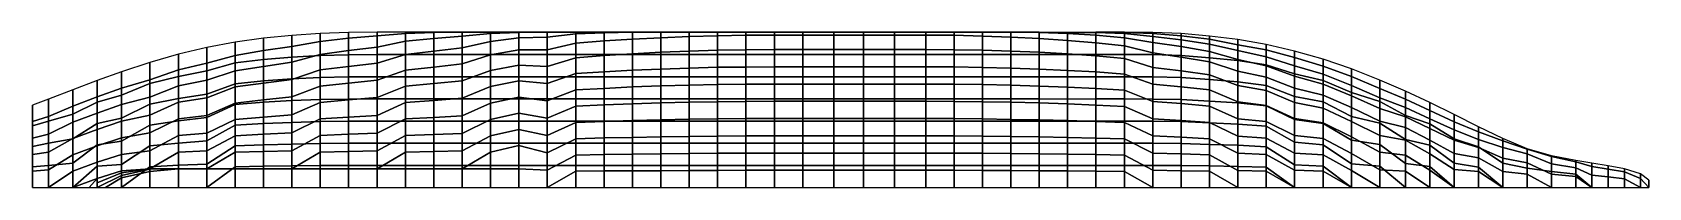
# Model space of a CAD drawing. Header units: millimetres. Extents: x -60 to 60, y 0 to 12.
import ezdxf

# ---------------------------------------------------------------- set-up
doc = ezdxf.new("R2010")
doc.units = ezdxf.units.MM
doc.layers.add('panels', color=7, linetype='Continuous')

msp = doc.modelspace()

# ---------------------------------------------------------------- linework, layer by layer
at = {"color": 1}
for points in [[(-59.74, 4.58), (-59.74, 4.9, -0.15), (-59.74, 6.1)], [(-59.74, 4.58), (-59.74, 3.67, -0.15), (-59.74, 4.9, -0.15)], [(-59.74, 3.05), (-59.74, 3.67, -0.15), (-59.74, 4.58)], [(-59.74, 3.05), (-59.74, 2.45, -0.15), (-59.74, 3.67, -0.15)], [(-59.74, 1.53), (-59.74, 2.45, -0.15), (-59.74, 3.05)], [(-59.74, 1.53), (-59.74, 1.22, -0.15), (-59.74, 2.45, -0.15)], [(-59.74, 0), (-59.74, 1.22, -0.15), (-59.74, 1.53)], [(-59.74, 0), (-59.74, 0, -0.15), (-59.74, 1.22, -0.15)], [(59.86, 0.54), (59.86, 0, -1.17), (59.86, 0)]]:
    msp.add_3dface(points, dxfattribs=at)
at = {"color": 2}
for points in [[(-54.94, 0.67, -1.39), (-54.94, 0.34, -2.73), (-53.14, 1.09, -2.96), (-53.14, 1.23, -1.46)], [(-53.14, 1.23, -1.46), (-53.14, 1.09, -2.96), (-51.04, 1.4, -3.02), (-51.04, 1.4, -1.66)], [(-53.14, 1.09, -2.96), (-53.14, 0.9, -4.43), (-51.04, 1.37, -4.26), (-51.04, 1.4, -3.02)], [(-53.14, 0.9, -4.43), (-53.14, 0.71, -5.49), (-51.04, 1.18, -5.6), (-51.04, 1.37, -4.26)], [(-51.04, 1.18, -5.6), (-51.04, 0, -5.7), (-48.94, 0, -5.7), (-48.94, 1.4, -5.7)], [(-51.04, 1.4, -1.66), (-51.04, 1.4, -3.02), (-48.94, 1.4, -3.18), (-48.94, 1.4, -1.92)], [(-51.04, 1.4, -3.02), (-51.04, 1.37, -4.26), (-48.94, 1.4, -4.44), (-48.94, 1.4, -3.18)], [(-51.04, 1.37, -4.26), (-51.04, 1.18, -5.6), (-48.94, 1.4, -5.7), (-48.94, 1.4, -4.44)], [(-48.94, 1.4, -5.7), (-48.94, 0, -5.7), (-46.84, 0, -5.7), (-46.84, 1.4, -5.7)], [(-48.94, 1.4, -1.92), (-48.94, 1.4, -3.18), (-46.84, 1.4, -3.96), (-46.84, 1.4, -2.22)], [(-48.94, 1.4, -3.18), (-48.94, 1.4, -4.44), (-46.84, 1.4, -3.96)], [(-48.94, 1.4, -4.44), (-48.94, 1.4, -5.7), (-46.84, 1.4, -5.7), (-46.84, 1.4, -3.96)], [(-46.84, 1.4, -5.7), (-46.84, 0, -5.7), (-44.74, 0, -5.7), (-44.74, 1.4, -5.7)], [(-46.84, 1.4, -2.22), (-46.84, 1.4, -3.96), (-44.74, 1.4, -4.13), (-44.74, 1.4, -2.56)], [(-46.84, 1.4, -3.96), (-46.84, 1.4, -5.7), (-44.74, 1.4, -5.7), (-44.74, 1.4, -4.13)], [(-44.74, 1.4, -5.7), (-44.74, 0, -5.7), (-42.64, 0, -5.7), (-42.64, 1.4, -5.7)], [(-44.74, 1.4, -2.56), (-44.74, 1.4, -4.13), (-42.64, 1.4, -4.31), (-42.64, 1.4, -2.93)], [(-44.74, 1.4, -4.13), (-44.74, 1.4, -5.7), (-42.64, 1.4, -5.7), (-42.64, 1.4, -4.31)], [(-42.64, 1.4, -5.7), (-42.64, 0, -5.7), (-40.54, 0, -5.7), (-40.54, 1.4, -5.7)], [(-42.64, 1.4, -2.93), (-42.64, 1.4, -4.31), (-40.54, 1.4, -4.5), (-40.54, 1.4, -3.3)], [(-42.64, 1.4, -4.31), (-42.64, 1.4, -5.7), (-40.54, 1.4, -5.7), (-40.54, 1.4, -4.5)], [(-40.54, 1.4, -5.7), (-40.54, 0, -5.7), (-38.44, 0, -5.7), (-38.44, 1.4, -5.7)], [(-40.54, 1.4, -3.3), (-40.54, 1.4, -4.5), (-38.44, 1.4, -4.69), (-38.44, 1.4, -3.68)], [(-40.54, 1.4, -4.5), (-40.54, 1.4, -5.7), (-38.44, 1.4, -5.7), (-38.44, 1.4, -4.69)], [(-38.44, 1.4, -5.7), (-38.44, 0, -5.7), (-36.34, 0, -5.7), (-36.34, 1.4, -5.7)], [(-38.44, 1.4, -4.69), (-38.44, 1.4, -5.7), (-36.34, 1.4, -5.7), (-36.34, 1.4, -4.87)], [(-38.44, 1.4, -3.68), (-38.44, 1.4, -4.69), (-36.34, 1.4, -4.87), (-36.34, 1.4, -4.05)], [(-36.34, 1.4, -4.05), (-36.34, 1.4, -5.7), (-34.24, 1.4, -5.7), (-34.24, 1.4, -4.4)], [(-36.34, 1.4, -5.7), (-36.34, 0, -5.7), (-34.24, 0, -5.7), (-34.24, 1.4, -5.7)], [(-34.24, 1.4, -5.7), (-34.24, 0, -5.7), (-32.14, 0, -5.7), (-32.14, 1.4, -5.7)], [(-34.24, 1.4, -4.4), (-34.24, 1.4, -5.7), (-32.14, 1.4, -5.7), (-32.14, 1.4, -4.71)], [(-32.14, 1.4, -5.7), (-32.14, 0, -5.7), (-30.04, 0, -5.7), (-30.04, 1.4, -5.7)], [(-32.14, 1.4, -5.7), (-30.04, 1.4, -5.7), (-30.04, 1.4, -4.99), (-32.14, 1.4, -4.71)], [(-30.04, 1.4, -5.7), (-30.04, 0, -5.7), (-27.94, 0, -5.7), (-27.94, 1.4, -5.7)], [(-30.04, 1.4, -5.7), (-27.94, 1.4, -5.7), (-27.94, 1.4, -5.22), (-30.04, 1.4, -4.99)], [(-27.94, 1.4, -5.7), (-27.94, 0, -5.7), (-25.84, 0, -5.7), (-25.84, 1.4, -5.7)], [(-27.94, 1.4, -5.22), (-27.94, 1.4, -5.7), (-26.89, 1.4, -5.7), (-26.89, 1.4, -5.31)], [(-26.89, 1.4, -5.31), (-26.89, 1.4, -5.7), (-25.84, 1.4, -5.7), (-25.84, 1.4, -5.41)], [(-25.84, 1.4, -5.7), (-25.84, 0, -5.7), (-23.74, 0, -5.7), (-23.74, 1.4, -5.7)], [(-25.84, 1.4, -5.41), (-25.84, 1.4, -5.7), (-24.79, 1.4, -5.7), (-24.79, 1.4, -5.48)], [(-24.79, 1.4, -5.48), (-24.79, 1.4, -5.7), (-23.74, 1.4, -5.7), (-23.74, 1.4, -5.55)], [(-23.74, 1.4, -5.55), (-23.74, 1.4, -5.7), (-23.74, 0.7, -5.7), (-23.74, 0.7, -5.62)], [(-56.74, 0, -1.34), (-55.54, 0, -2.57), (-54.94, 0.67, -1.39)], [(-55.54, 0, -2.57), (-54.94, 0, -4.07), (-54.94, 0.67, -1.39)], [(-54.94, 0.34, -2.73), (-54.94, 0, -4.07), (-53.14, 0.9, -4.43), (-53.14, 1.09, -2.96)], [(-54.94, 0, -4.07), (-54.34, 0, -5.57), (-53.14, 0.71, -5.49), (-53.14, 0.9, -4.43)], [(-54.34, 0, -5.57), (-53.14, 0, -5.7), (-53.14, 0.71, -5.49)], [(-53.14, 0.71, -5.49), (-53.14, 0, -5.7), (-51.04, 0, -5.7), (-51.04, 1.18, -5.6)], [(-23.74, 0.7, -5.62), (-23.74, 0.7, -5.7), (-23.74, 0, -5.7)]]:
    msp.add_3dface(points, dxfattribs=at)
at = {"layer": 'panels'}
for points in [[(-46.84, 9.21, -0.62), (-44.74, 9.78, -0.71), (-44.74, 10.77), (-46.84, 10.38)], [(-44.74, 9.78, -0.71), (-42.64, 10.14, -0.88), (-42.64, 11.06), (-44.74, 10.77)], [(-42.64, 10.14, -0.88), (-40.54, 10.45, -1.05), (-40.54, 11.27), (-42.64, 11.06)], [(-40.54, 10.45, -1.05), (-38.44, 10.83, -1.09), (-38.44, 11.41), (-40.54, 11.27)], [(-40.54, 9.28, -1.69), (-38.44, 9.85, -1.83), (-38.44, 10.83, -1.09), (-40.54, 10.45, -1.05)], [(-38.44, 10.83, -1.09), (-36.34, 11.06, -1.2), (-36.34, 11.48), (-38.44, 11.41)], [(-38.44, 9.85, -1.83), (-36.34, 10.14, -2.08), (-36.34, 11.06, -1.2), (-38.44, 10.83, -1.09)], [(-36.34, 11.06, -1.2), (-34.24, 11.23, -1.29), (-34.24, 11.5), (-36.34, 11.48)], [(-36.34, 10.14, -2.08), (-34.24, 10.4, -2.31), (-34.24, 11.23, -1.29), (-36.34, 11.06, -1.2)], [(-34.24, 11.23, -1.29), (-32.14, 11.4, -1.23), (-32.14, 11.5), (-34.24, 11.5)], [(-34.24, 10.4, -2.31), (-32.14, 10.84, -2.32), (-32.14, 11.4, -1.23), (-34.24, 11.23, -1.29)], [(-34.24, 9.22, -2.91), (-32.14, 9.86, -3.05), (-32.14, 10.84, -2.32), (-34.24, 10.4, -2.31)], [(-32.14, 11.4, -1.23), (-30.04, 11.48, -1.27), (-30.04, 11.5), (-32.14, 11.5)], [(-32.14, 10.84, -2.32), (-30.04, 11.04, -2.46), (-30.04, 11.48, -1.27), (-32.14, 11.4, -1.23)], [(-32.14, 9.86, -3.05), (-30.04, 10.11, -3.31), (-30.04, 11.04, -2.46), (-32.14, 10.84, -2.32)], [(-30.04, 11.48, -1.27), (-27.94, 11.5, -1.31), (-27.94, 11.5), (-30.04, 11.5)], [(-30.04, 11.04, -2.46), (-27.94, 11.21, -2.57), (-27.94, 11.5, -1.31), (-30.04, 11.48, -1.27)], [(-30.04, 10.11, -3.31), (-27.94, 10.34, -3.54), (-27.94, 11.21, -2.57), (-30.04, 11.04, -2.46)], [(-27.94, 11.5, -1.31), (-25.84, 11.5, -1.22), (-25.84, 11.5), (-27.94, 11.5)], [(-27.94, 11.21, -2.57), (-25.84, 11.41, -2.43), (-25.84, 11.5, -1.22), (-27.94, 11.5, -1.31)], [(-27.94, 10.34, -3.54), (-25.84, 10.83, -3.5), (-25.84, 11.41, -2.43), (-27.94, 11.21, -2.57)], [(-27.94, 9.16, -4.09), (-25.84, 9.82, -4.17), (-25.84, 10.83, -3.5), (-27.94, 10.34, -3.54)], [(-25.84, 11.5, -1.22), (-23.74, 11.5, -1.2), (-23.74, 11.5), (-25.84, 11.5)], [(-25.84, 11.41, -2.43), (-23.74, 11.48, -2.41), (-23.74, 11.5, -1.2), (-25.84, 11.5, -1.22)], [(-25.84, 10.83, -3.5), (-23.74, 11.09, -3.53), (-23.74, 11.48, -2.41), (-25.84, 11.41, -2.43)], [(-25.84, 9.82, -4.17), (-23.74, 10.2, -4.32), (-23.74, 11.09, -3.53), (-25.84, 10.83, -3.5)], [(-23.74, 11.5, -1.2), (-21.64, 11.5, -1.29), (-21.64, 11.5), (-23.74, 11.5)], [(-23.74, 11.48, -2.41), (-21.64, 11.5, -2.57), (-21.64, 11.5, -1.29), (-23.74, 11.5, -1.2)], [(-23.74, 11.09, -3.53), (-21.64, 11.14, -3.79), (-21.64, 11.5, -2.57), (-23.74, 11.48, -2.41)], [(-23.74, 10.2, -4.32), (-21.64, 10.19, -4.63), (-21.64, 11.14, -3.79), (-23.74, 11.09, -3.53)], [(-21.64, 11.5, -1.29), (-19.54, 11.5, -1.21), (-19.54, 11.5), (-21.64, 11.5)], [(-21.64, 11.5, -2.57), (-19.54, 11.5, -2.42), (-19.54, 11.5, -1.21), (-21.64, 11.5, -1.29)], [(-21.64, 11.14, -3.79), (-19.54, 11.39, -3.61), (-19.54, 11.5, -2.42), (-21.64, 11.5, -2.57)], [(-21.64, 10.19, -4.63), (-19.54, 10.7, -4.58), (-19.54, 11.39, -3.61), (-21.64, 11.14, -3.79)], [(-19.54, 11.5, -1.21), (-17.44, 11.5, -1.23), (-17.44, 11.5), (-19.54, 11.5)], [(-19.54, 11.5, -2.42), (-17.44, 11.5, -2.45), (-17.44, 11.5, -1.23), (-19.54, 11.5, -1.21)], [(-19.54, 11.39, -3.61), (-17.44, 11.47, -3.67), (-17.44, 11.5, -2.45), (-19.54, 11.5, -2.42)], [(-19.54, 10.7, -4.58), (-17.44, 10.86, -4.72), (-17.44, 11.47, -3.67), (-19.54, 11.39, -3.61)], [(-19.54, 9.62, -5.1), (-17.44, 9.78, -5.27), (-17.44, 10.86, -4.72), (-19.54, 10.7, -4.58)], [(-17.44, 11.5, -1.23), (-15.34, 11.5, -1.24), (-15.34, 11.5), (-17.44, 11.5)], [(-17.44, 11.5, -2.45), (-15.34, 11.5, -2.48), (-15.34, 11.5, -1.24), (-17.44, 11.5, -1.23)], [(-17.44, 11.47, -3.67), (-15.34, 11.5, -3.72), (-15.34, 11.5, -2.48), (-17.44, 11.5, -2.45)], [(-17.44, 10.86, -4.72), (-15.34, 10.99, -4.83), (-15.34, 11.5, -3.72), (-17.44, 11.47, -3.67)], [(-17.44, 9.78, -5.27), (-15.34, 9.91, -5.41), (-15.34, 10.99, -4.83), (-17.44, 10.86, -4.72)], [(-15.34, 11.5, -1.24), (-13.24, 11.5, -1.25), (-13.24, 11.5), (-15.34, 11.5)], [(-15.34, 11.5, -2.48), (-13.24, 11.5, -2.51), (-13.24, 11.5, -1.25), (-15.34, 11.5, -1.24)], [(-15.34, 11.5, -3.72), (-13.24, 11.5, -3.76), (-13.24, 11.5, -2.51), (-15.34, 11.5, -2.48)], [(-15.34, 10.99, -4.83), (-13.24, 11.1, -4.91), (-13.24, 11.5, -3.76), (-15.34, 11.5, -3.72)], [(-15.34, 9.91, -5.41), (-13.24, 10.03, -5.52), (-13.24, 11.1, -4.91), (-15.34, 10.99, -4.83)], [(-13.24, 11.5, -1.25), (-11.14, 11.5, -1.26), (-11.14, 11.5), (-13.24, 11.5)], [(-13.24, 11.5, -2.51), (-11.14, 11.5, -2.53), (-11.14, 11.5, -1.26), (-13.24, 11.5, -1.25)], [(-13.24, 11.5, -3.76), (-11.14, 11.5, -3.79), (-11.14, 11.5, -2.53), (-13.24, 11.5, -2.51)], [(-13.24, 11.1, -4.91), (-11.14, 11.18, -4.98), (-11.14, 11.5, -3.79), (-13.24, 11.5, -3.76)], [(-13.24, 10.03, -5.52), (-11.14, 10.11, -5.61), (-11.14, 11.18, -4.98), (-13.24, 11.1, -4.91)], [(-11.14, 11.5, -1.26), (-9.04, 11.5, -1.27), (-9.04, 11.5), (-11.14, 11.5)], [(-11.14, 11.5, -2.53), (-9.04, 11.5, -2.54), (-9.04, 11.5, -1.27), (-11.14, 11.5, -1.26)], [(-11.14, 11.5, -3.79), (-9.04, 11.5, -3.82), (-9.04, 11.5, -2.54), (-11.14, 11.5, -2.53)], [(-11.14, 11.18, -4.98), (-9.04, 11.24, -5.03), (-9.04, 11.5, -3.82), (-11.14, 11.5, -3.79)], [(-11.14, 10.11, -5.61), (-9.04, 10.18, -5.66), (-9.04, 11.24, -5.03), (-11.14, 11.18, -4.98)], [(-9.04, 11.5, -1.27), (-6.94, 11.5, -1.28), (-6.94, 11.5), (-9.04, 11.5)], [(-9.04, 11.5, -2.54), (-6.94, 11.5, -2.55), (-6.94, 11.5, -1.28), (-9.04, 11.5, -1.27)], [(-9.04, 11.5, -3.82), (-6.94, 11.5, -3.83), (-6.94, 11.5, -2.55), (-9.04, 11.5, -2.54)], [(-9.04, 11.24, -5.03), (-6.94, 11.28, -5.05), (-6.94, 11.5, -3.83), (-9.04, 11.5, -3.82)], [(-9.04, 10.18, -5.66), (-6.94, 10.21, -5.69), (-6.94, 11.28, -5.05), (-9.04, 11.24, -5.03)], [(-6.94, 11.5, -1.28), (-4.84, 11.5, -1.28), (-4.84, 11.5), (-6.94, 11.5)], [(-6.94, 11.5, -2.55), (-4.84, 11.5, -2.55), (-4.84, 11.5, -1.28), (-6.94, 11.5, -1.28)], [(-6.94, 11.5, -3.83), (-4.84, 11.5, -3.83), (-4.84, 11.5, -2.55), (-6.94, 11.5, -2.55)], [(-6.94, 11.28, -5.05), (-4.84, 11.29, -5.06), (-4.84, 11.5, -3.83), (-6.94, 11.5, -3.83)], [(-6.94, 10.21, -5.69), (-4.84, 10.22, -5.69), (-4.84, 11.29, -5.06), (-6.94, 11.28, -5.05)], [(-4.84, 11.5, -1.28), (-2.74, 11.5, -1.28), (-2.74, 11.5), (-4.84, 11.5)], [(-4.84, 11.5, -2.55), (-2.74, 11.5, -2.55), (-2.74, 11.5, -1.28), (-4.84, 11.5, -1.28)], [(-4.84, 11.5, -3.83), (-2.74, 11.5, -3.83), (-2.74, 11.5, -2.55), (-4.84, 11.5, -2.55)], [(-4.84, 11.29, -5.06), (-2.74, 11.29, -5.06), (-2.74, 11.5, -3.83), (-4.84, 11.5, -3.83)], [(-4.84, 10.22, -5.69), (-2.74, 10.22, -5.69), (-2.74, 11.29, -5.06), (-4.84, 11.29, -5.06)], [(-2.74, 11.5, -1.28), (-0.44, 11.5, -1.28), (-0.44, 11.5), (-2.74, 11.5)], [(-2.74, 11.5, -2.55), (-0.44, 11.5, -2.55), (-0.44, 11.5, -1.28), (-2.74, 11.5, -1.28)], [(-2.74, 11.5, -3.83), (-0.44, 11.5, -3.83), (-0.44, 11.5, -2.55), (-2.74, 11.5, -2.55)], [(-2.74, 11.29, -5.06), (-0.44, 11.29, -5.06), (-0.44, 11.5, -3.83), (-2.74, 11.5, -3.83)], [(-2.74, 10.22, -5.69), (-0.44, 10.22, -5.69), (-0.44, 11.29, -5.06), (-2.74, 11.29, -5.06)], [(-0.44, 11.5, -1.28), (1.76, 11.5, -1.28), (1.76, 11.5), (-0.44, 11.5)], [(-0.44, 11.5, -2.55), (1.76, 11.5, -2.55), (1.76, 11.5, -1.28), (-0.44, 11.5, -1.28)], [(-0.44, 11.5, -3.83), (1.76, 11.5, -3.83), (1.76, 11.5, -2.55), (-0.44, 11.5, -2.55)], [(-0.44, 11.29, -5.06), (1.76, 11.29, -5.06), (1.76, 11.5, -3.83), (-0.44, 11.5, -3.83)], [(-0.44, 10.22, -5.69), (1.76, 10.22, -5.69), (1.76, 11.29, -5.06), (-0.44, 11.29, -5.06)], [(1.76, 11.5, -1.28), (4.06, 11.5, -1.28), (4.06, 11.5), (1.76, 11.5)], [(1.76, 11.5, -2.55), (4.06, 11.5, -2.55), (4.06, 11.5, -1.28), (1.76, 11.5, -1.28)], [(1.76, 11.5, -3.83), (4.06, 11.5, -3.83), (4.06, 11.5, -2.55), (1.76, 11.5, -2.55)], [(1.76, 11.29, -5.06), (4.06, 11.29, -5.06), (4.06, 11.5, -3.83), (1.76, 11.5, -3.83)], [(1.76, 10.22, -5.69), (4.06, 10.22, -5.69), (4.06, 11.29, -5.06), (1.76, 11.29, -5.06)], [(4.06, 11.5, -1.28), (6.36, 11.5, -1.28), (6.36, 11.5), (4.06, 11.5)], [(4.06, 11.5, -2.55), (6.36, 11.5, -2.55), (6.36, 11.5, -1.28), (4.06, 11.5, -1.28)], [(4.06, 11.5, -3.83), (6.36, 11.5, -3.83), (6.36, 11.5, -2.55), (4.06, 11.5, -2.55)], [(4.06, 11.29, -5.06), (6.36, 11.29, -5.06), (6.36, 11.5, -3.83), (4.06, 11.5, -3.83)], [(4.06, 10.22, -5.69), (6.36, 10.22, -5.69), (6.36, 11.29, -5.06), (4.06, 11.29, -5.06)], [(6.36, 11.5, -1.28), (8.46, 11.5, -1.28), (8.46, 11.5), (6.36, 11.5)], [(6.36, 11.5, -2.55), (8.46, 11.5, -2.55), (8.46, 11.5, -1.28), (6.36, 11.5, -1.28)], [(6.36, 11.5, -3.83), (8.46, 11.5, -3.83), (8.46, 11.5, -2.55), (6.36, 11.5, -2.55)], [(6.36, 11.29, -5.06), (8.46, 11.29, -5.06), (8.46, 11.5, -3.83), (6.36, 11.5, -3.83)], [(6.36, 10.22, -5.69), (8.46, 10.21, -5.69), (8.46, 11.29, -5.06), (6.36, 11.29, -5.06)], [(8.46, 11.5, -1.28), (10.56, 11.5, -1.27), (10.56, 11.5), (8.46, 11.5)], [(8.46, 11.5, -2.55), (10.56, 11.5, -2.54), (10.56, 11.5, -1.27), (8.46, 11.5, -1.28)], [(8.46, 11.5, -3.83), (10.56, 11.5, -3.81), (10.56, 11.5, -2.54), (8.46, 11.5, -2.55)], [(8.46, 11.29, -5.06), (10.56, 11.22, -5.02), (10.56, 11.5, -3.81), (8.46, 11.5, -3.83)], [(8.46, 10.21, -5.69), (10.56, 10.17, -5.67), (10.56, 11.22, -5.02), (8.46, 11.29, -5.06)], [(10.56, 11.5, -1.27), (12.66, 11.5, -1.26), (12.66, 11.5), (10.56, 11.5)], [(10.56, 11.5, -2.54), (12.66, 11.5, -2.53), (12.66, 11.5, -1.26), (10.56, 11.5, -1.27)], [(10.56, 11.5, -3.81), (12.66, 11.5, -3.79), (12.66, 11.5, -2.53), (10.56, 11.5, -2.54)], [(10.56, 11.22, -5.02), (12.66, 11.15, -4.98), (12.66, 11.5, -3.79), (10.56, 11.5, -3.81)], [(10.56, 10.17, -5.67), (12.66, 10.11, -5.65), (12.66, 11.15, -4.98), (10.56, 11.22, -5.02)], [(12.66, 11.5, -1.26), (14.76, 11.5, -1.25), (14.76, 11.5), (12.66, 11.5)], [(12.66, 11.5, -2.53), (14.76, 11.5, -2.51), (14.76, 11.5, -1.25), (12.66, 11.5, -1.26)], [(12.66, 11.5, -3.79), (14.76, 11.48, -3.76), (14.76, 11.5, -2.51), (12.66, 11.5, -2.53)], [(12.66, 11.15, -4.98), (14.76, 11.04, -4.92), (14.76, 11.48, -3.76), (12.66, 11.5, -3.79)], [(12.66, 10.11, -5.65), (14.76, 10.02, -5.6), (14.76, 11.04, -4.92), (12.66, 11.15, -4.98)], [(14.76, 11.5, -1.25), (16.86, 11.49, -1.24), (16.86, 11.49), (14.76, 11.5)], [(14.76, 11.5, -2.51), (16.86, 11.49, -2.48), (16.86, 11.49, -1.24), (14.76, 11.5, -1.25)], [(14.76, 11.48, -3.76), (16.86, 11.41, -3.71), (16.86, 11.49, -2.48), (14.76, 11.5, -2.51)], [(14.76, 11.04, -4.92), (16.86, 10.9, -4.83), (16.86, 11.41, -3.71), (14.76, 11.48, -3.76)], [(14.76, 10.02, -5.6), (16.86, 9.9, -5.54), (16.86, 10.9, -4.83), (14.76, 11.04, -4.92)], [(16.86, 11.49, -1.24), (18.96, 11.5, -1.22), (18.96, 11.5), (16.86, 11.49)], [(16.86, 11.49, -2.48), (18.96, 11.48, -2.44), (18.96, 11.5, -1.22), (16.86, 11.49, -1.24)], [(16.86, 11.41, -3.71), (18.96, 11.28, -3.65), (18.96, 11.48, -2.44), (16.86, 11.49, -2.48)], [(16.86, 10.9, -4.83), (18.96, 10.72, -4.72), (18.96, 11.28, -3.65), (16.86, 11.41, -3.71)], [(16.86, 9.9, -5.54), (18.96, 9.75, -5.45), (18.96, 10.72, -4.72), (16.86, 10.9, -4.83)], [(18.96, 11.5, -1.22), (21.06, 11.49, -1.2), (21.06, 11.5), (18.96, 11.5)], [(18.96, 11.48, -2.44), (21.06, 11.4, -2.4), (21.06, 11.49, -1.2), (18.96, 11.5, -1.22)], [(18.96, 11.28, -3.65), (21.06, 11.1, -3.56), (21.06, 11.4, -2.4), (18.96, 11.48, -2.44)], [(18.96, 10.72, -4.72), (21.06, 10.5, -4.6), (21.06, 11.1, -3.56), (18.96, 11.28, -3.65)], [(21.06, 11.49, -1.2), (23.16, 11.41, -1.27), (23.16, 11.49), (21.06, 11.5)], [(21.06, 11.4, -2.4), (23.16, 11.2, -2.53), (23.16, 11.41, -1.27), (21.06, 11.49, -1.2)], [(21.06, 11.1, -3.56), (23.16, 10.74, -3.72), (23.16, 11.2, -2.53), (21.06, 11.4, -2.4)], [(21.06, 10.5, -4.6), (23.16, 9.97, -4.73), (23.16, 10.74, -3.72), (21.06, 11.1, -3.56)], [(23.16, 11.41, -1.27), (25.26, 11.25, -1.23), (25.26, 11.41), (23.16, 11.49)], [(23.16, 11.2, -2.53), (25.26, 10.95, -2.44), (25.26, 11.25, -1.23), (23.16, 11.41, -1.27)], [(23.16, 10.74, -3.72), (25.26, 10.44, -3.57), (25.26, 10.95, -2.44), (23.16, 11.2, -2.53)], [(25.26, 11.25, -1.23), (27.36, 11, -1.19), (27.36, 11.21), (25.26, 11.41)], [(25.26, 10.95, -2.44), (27.36, 10.63, -2.34), (27.36, 11, -1.19), (25.26, 11.25, -1.23)], [(25.26, 10.44, -3.57), (27.36, 10.08, -3.41), (27.36, 10.63, -2.34), (25.26, 10.95, -2.44)], [(27.36, 11, -1.19), (29.46, 10.57, -1.21), (29.46, 10.97), (27.36, 11.21)], [(27.36, 10.63, -2.34), (29.46, 10.14, -2.41), (29.46, 10.57, -1.21), (27.36, 11, -1.19)], [(29.46, 10.57, -1.21), (31.56, 10.2, -1.16), (31.56, 10.59), (29.46, 10.97)], [(-51.04, 7.99, -0.43), (-48.94, 8.73, -0.48), (-48.94, 9.88), (-51.04, 9.26)], [(-48.94, 8.73, -0.48), (-46.84, 9.21, -0.62), (-46.84, 10.38), (-48.94, 9.88)], [(-46.84, 7.95, -1.05), (-44.74, 8.64, -1.18), (-44.74, 9.78, -0.71), (-46.84, 9.21, -0.62)], [(-44.74, 8.64, -1.18), (-42.64, 8.97, -1.43), (-42.64, 10.14, -0.88), (-44.74, 9.78, -0.71)], [(-42.64, 8.97, -1.43), (-40.54, 9.28, -1.69), (-40.54, 10.45, -1.05), (-42.64, 10.14, -0.88)], [(-40.54, 8.01, -2.13), (-38.44, 8.71, -2.31), (-38.44, 9.85, -1.83), (-40.54, 9.28, -1.69)], [(-38.44, 8.71, -2.31), (-36.34, 8.97, -2.62), (-36.34, 10.14, -2.08), (-38.44, 9.85, -1.83)], [(-36.34, 8.97, -2.62), (-34.24, 9.22, -2.91), (-34.24, 10.4, -2.31), (-36.34, 10.14, -2.08)], [(-34.24, 7.96, -3.35), (-32.14, 8.7, -3.48), (-32.14, 9.86, -3.05), (-34.24, 9.22, -2.91)], [(-32.14, 8.7, -3.48), (-30.04, 8.93, -3.78), (-30.04, 10.11, -3.31), (-32.14, 9.86, -3.05)], [(-30.04, 8.93, -3.78), (-27.94, 9.16, -4.09), (-27.94, 10.34, -3.54), (-30.04, 10.11, -3.31)], [(-27.94, 7.9, -4.44), (-25.84, 8.67, -4.56), (-25.84, 9.82, -4.17), (-27.94, 9.16, -4.09)], [(-25.84, 8.67, -4.56), (-23.74, 9.07, -4.72), (-23.74, 10.2, -4.32), (-25.84, 9.82, -4.17)], [(-23.74, 9.07, -4.72), (-21.64, 8.97, -5.04), (-21.64, 10.19, -4.63), (-23.74, 10.2, -4.32)], [(-21.64, 8.97, -5.04), (-19.54, 9.62, -5.1), (-19.54, 10.7, -4.58), (-21.64, 10.19, -4.63)], [(-21.64, 7.7, -5.26), (-19.54, 8.44, -5.35), (-19.54, 9.62, -5.1), (-21.64, 8.97, -5.04)], [(-19.54, 8.44, -5.35), (-17.44, 8.57, -5.48), (-17.44, 9.78, -5.27), (-19.54, 9.62, -5.1)], [(-17.44, 8.57, -5.48), (-15.34, 8.69, -5.6), (-15.34, 9.91, -5.41), (-17.44, 9.78, -5.27)], [(-15.34, 8.69, -5.6), (-13.24, 8.78, -5.66), (-13.24, 10.03, -5.52), (-15.34, 9.91, -5.41)], [(-13.24, 8.78, -5.66), (-11.14, 8.85, -5.7), (-11.14, 10.11, -5.61), (-13.24, 10.03, -5.52)], [(-11.14, 8.85, -5.7), (-9.04, 8.91, -5.7), (-9.04, 10.18, -5.66), (-11.14, 10.11, -5.61)], [(-9.04, 8.91, -5.7), (-6.94, 8.93, -5.7), (-6.94, 10.21, -5.69), (-9.04, 10.18, -5.66)], [(-6.94, 8.93, -5.7), (-4.84, 8.94, -5.7), (-4.84, 10.22, -5.69), (-6.94, 10.21, -5.69)], [(-4.84, 8.94, -5.7), (-2.74, 8.94, -5.7), (-2.74, 10.22, -5.69), (-4.84, 10.22, -5.69)], [(-2.74, 8.94, -5.7), (-0.44, 8.94, -5.7), (-0.44, 10.22, -5.69), (-2.74, 10.22, -5.69)], [(-0.44, 8.94, -5.7), (1.76, 8.94, -5.7), (1.76, 10.22, -5.69), (-0.44, 10.22, -5.69)], [(1.76, 8.94, -5.7), (4.06, 8.94, -5.7), (4.06, 10.22, -5.69), (1.76, 10.22, -5.69)], [(4.06, 8.94, -5.7), (6.36, 8.94, -5.7), (6.36, 10.22, -5.69), (4.06, 10.22, -5.69)], [(6.36, 8.94, -5.7), (8.46, 8.94, -5.7), (8.46, 10.21, -5.69), (6.36, 10.22, -5.69)], [(8.46, 8.94, -5.7), (10.56, 8.9, -5.7), (10.56, 10.17, -5.67), (8.46, 10.21, -5.69)], [(10.56, 8.9, -5.7), (12.66, 8.85, -5.7), (12.66, 10.11, -5.65), (10.56, 10.17, -5.67)], [(12.66, 8.85, -5.7), (14.76, 8.77, -5.7), (14.76, 10.02, -5.6), (12.66, 10.11, -5.65)], [(14.76, 8.77, -5.7), (16.86, 8.68, -5.7), (16.86, 9.9, -5.54), (14.76, 10.02, -5.6)], [(16.86, 8.68, -5.7), (18.96, 8.56, -5.69), (18.96, 9.75, -5.45), (16.86, 9.9, -5.54)], [(18.96, 9.75, -5.45), (21.06, 9.56, -5.33), (21.06, 10.5, -4.6), (18.96, 10.72, -4.72)], [(18.96, 8.56, -5.69), (21.06, 8.41, -5.66), (21.06, 9.56, -5.33), (18.96, 9.75, -5.45)], [(21.06, 9.56, -5.33), (23.16, 8.89, -5.39), (23.16, 9.97, -4.73), (21.06, 10.5, -4.6)], [(23.16, 9.97, -4.73), (25.26, 9.67, -4.54), (25.26, 10.44, -3.57), (23.16, 10.74, -3.72)], [(23.16, 8.89, -5.39), (25.26, 8.65, -5.24), (25.26, 9.67, -4.54), (23.16, 9.97, -4.73)], [(25.26, 9.67, -4.54), (27.36, 9.32, -4.34), (27.36, 10.08, -3.41), (25.26, 10.44, -3.57)], [(25.26, 8.65, -5.24), (27.36, 8.35, -5.06), (27.36, 9.32, -4.34), (25.26, 9.67, -4.54)], [(27.36, 10.08, -3.41), (29.46, 9.48, -3.49), (29.46, 10.14, -2.41), (27.36, 10.63, -2.34)], [(27.36, 9.32, -4.34), (29.46, 8.61, -4.41), (29.46, 9.48, -3.49), (27.36, 10.08, -3.41)], [(29.46, 10.14, -2.41), (31.56, 9.68, -2.26), (31.56, 10.2, -1.16), (29.46, 10.57, -1.21)], [(29.46, 9.48, -3.49), (31.56, 9.01, -3.28), (31.56, 9.68, -2.26), (29.46, 10.14, -2.41)], [(31.56, 10.2, -1.16), (33.66, 9.63, -1.19), (33.66, 10.11), (31.56, 10.59)], [(31.56, 9.68, -2.26), (33.66, 9.01, -2.31), (33.66, 9.63, -1.19), (31.56, 10.2, -1.16)], [(31.56, 9.01, -3.28), (33.66, 8.26, -3.35), (33.66, 9.01, -2.31), (31.56, 9.68, -2.26)], [(33.66, 9.63, -1.19), (35.76, 9, -1.1), (35.76, 9.5), (33.66, 10.11)], [(33.66, 9.01, -2.31), (35.76, 8.39, -2.15), (35.76, 9, -1.1), (33.66, 9.63, -1.19)], [(-54.94, 6.72, -0.28), (-53.14, 7.36, -0.35), (-53.14, 8.56), (-54.94, 7.92)], [(-53.14, 7.36, -0.35), (-51.04, 7.99, -0.43), (-51.04, 9.26), (-53.14, 8.56)], [(-51.04, 6.69, -0.75), (-48.94, 7.54, -0.84), (-48.94, 8.73, -0.48), (-51.04, 7.99, -0.43)], [(-48.94, 7.54, -0.84), (-46.84, 7.95, -1.05), (-46.84, 9.21, -0.62), (-48.94, 8.73, -0.48)], [(-46.84, 6.65, -1.35), (-44.74, 7.46, -1.52), (-44.74, 8.64, -1.18), (-46.84, 7.95, -1.05)], [(-44.74, 7.46, -1.52), (-42.64, 7.74, -1.82), (-42.64, 8.97, -1.43), (-44.74, 8.64, -1.18)], [(-42.64, 7.74, -1.82), (-40.54, 8.01, -2.13), (-40.54, 9.28, -1.69), (-42.64, 8.97, -1.43)], [(-40.54, 6.71, -2.45), (-38.44, 7.52, -2.66), (-38.44, 8.71, -2.31), (-40.54, 8.01, -2.13)], [(-38.44, 7.52, -2.66), (-36.34, 7.74, -3.01), (-36.34, 8.97, -2.62), (-38.44, 8.71, -2.31)], [(-36.34, 7.74, -3.01), (-34.24, 7.96, -3.35), (-34.24, 9.22, -2.91), (-36.34, 8.97, -2.62)], [(-34.24, 6.66, -3.62), (-32.14, 7.52, -3.84), (-32.14, 8.7, -3.48), (-34.24, 7.96, -3.35)], [(-32.14, 7.52, -3.84), (-30.04, 7.71, -4.15), (-30.04, 8.93, -3.78), (-32.14, 8.7, -3.48)], [(-30.04, 7.71, -4.15), (-27.94, 7.9, -4.44), (-27.94, 9.16, -4.09), (-30.04, 8.93, -3.78)], [(-27.94, 6.61, -4.65), (-25.84, 7.48, -4.82), (-25.84, 8.67, -4.56), (-27.94, 7.9, -4.44)], [(-25.84, 7.48, -4.82), (-23.74, 7.9, -5.01), (-23.74, 9.07, -4.72), (-25.84, 8.67, -4.56)], [(-23.74, 7.9, -5.01), (-21.64, 7.7, -5.26), (-21.64, 8.97, -5.04), (-23.74, 9.07, -4.72)], [(-21.64, 6.42, -5.37), (-19.54, 7.24, -5.48), (-19.54, 8.44, -5.35), (-21.64, 7.7, -5.26)], [(-19.54, 7.24, -5.48), (-17.44, 7.35, -5.56), (-17.44, 8.57, -5.48), (-19.54, 8.44, -5.35)], [(-17.44, 7.35, -5.56), (-15.34, 7.45, -5.66), (-15.34, 8.69, -5.6), (-17.44, 8.57, -5.48)], [(-15.34, 7.45, -5.66), (-13.24, 7.53, -5.7), (-13.24, 8.78, -5.66), (-15.34, 8.69, -5.6)], [(-13.24, 7.53, -5.7), (-11.14, 7.59, -5.7), (-11.14, 8.85, -5.7), (-13.24, 8.78, -5.66)], [(-11.14, 7.59, -5.7), (-9.04, 7.63, -5.7), (-9.04, 8.91, -5.7), (-11.14, 8.85, -5.7)], [(-9.04, 7.63, -5.7), (-6.94, 7.66, -5.7), (-6.94, 8.93, -5.7), (-9.04, 8.91, -5.7)], [(-6.94, 7.66, -5.7), (-4.84, 7.66, -5.7), (-4.84, 8.94, -5.7), (-6.94, 8.93, -5.7)], [(-4.84, 7.66, -5.7), (-2.74, 7.66, -5.7), (-2.74, 8.94, -5.7), (-4.84, 8.94, -5.7)], [(-2.74, 7.66, -5.7), (-0.44, 7.66, -5.7), (-0.44, 8.94, -5.7), (-2.74, 8.94, -5.7)], [(-0.44, 7.66, -5.7), (1.76, 7.66, -5.7), (1.76, 8.94, -5.7), (-0.44, 8.94, -5.7)], [(1.76, 7.66, -5.7), (4.06, 7.66, -5.7), (4.06, 8.94, -5.7), (1.76, 8.94, -5.7)], [(4.06, 7.66, -5.7), (6.36, 7.66, -5.7), (6.36, 8.94, -5.7), (4.06, 8.94, -5.7)], [(6.36, 7.66, -5.7), (8.46, 7.66, -5.7), (8.46, 8.94, -5.7), (6.36, 8.94, -5.7)], [(8.46, 7.66, -5.7), (10.56, 7.63, -5.7), (10.56, 8.9, -5.7), (8.46, 8.94, -5.7)], [(10.56, 7.63, -5.7), (12.66, 7.58, -5.7), (12.66, 8.85, -5.7), (10.56, 8.9, -5.7)], [(12.66, 7.58, -5.7), (14.76, 7.52, -5.7), (14.76, 8.77, -5.7), (12.66, 8.85, -5.7)], [(14.76, 7.52, -5.7), (16.86, 7.44, -5.7), (16.86, 8.68, -5.7), (14.76, 8.77, -5.7)], [(16.86, 7.44, -5.7), (18.96, 7.34, -5.7), (18.96, 8.56, -5.69), (16.86, 8.68, -5.7)], [(18.96, 7.34, -5.7), (21.06, 7.21, -5.7), (21.06, 8.41, -5.66), (18.96, 8.56, -5.69)], [(21.06, 8.41, -5.66), (23.16, 7.65, -5.68), (23.16, 8.89, -5.39), (21.06, 9.56, -5.33)], [(21.06, 7.21, -5.7), (23.16, 6.38, -5.7), (23.16, 7.65, -5.68), (21.06, 8.41, -5.66)], [(23.16, 7.65, -5.68), (25.26, 7.46, -5.61), (25.26, 8.65, -5.24), (23.16, 8.89, -5.39)], [(25.26, 7.46, -5.61), (27.36, 7.23, -5.5), (27.36, 8.35, -5.06), (25.26, 8.65, -5.24)], [(27.36, 8.35, -5.06), (29.46, 7.55, -5.11), (29.46, 8.61, -4.41), (27.36, 9.32, -4.34)], [(29.46, 8.61, -4.41), (31.56, 8.18, -4.18), (31.56, 9.01, -3.28), (29.46, 9.48, -3.49)], [(29.46, 7.55, -5.11), (31.56, 7.2, -4.9), (31.56, 8.18, -4.18), (29.46, 8.61, -4.41)], [(31.56, 8.18, -4.18), (33.66, 7.36, -4.26), (33.66, 8.26, -3.35), (31.56, 9.01, -3.28)], [(33.66, 8.26, -3.35), (35.76, 7.67, -3.13), (35.76, 8.39, -2.15), (33.66, 9.01, -2.31)], [(35.76, 9, -1.1), (37.86, 8.22, -1.13), (37.86, 8.79), (35.76, 9.5)], [(35.76, 8.39, -2.15), (37.86, 7.55, -2.2), (37.86, 8.22, -1.13), (35.76, 9, -1.1)], [(35.76, 7.67, -3.13), (37.86, 6.79, -3.21), (37.86, 7.55, -2.2), (35.76, 8.39, -2.15)], [(37.86, 8.22, -1.13), (39.96, 7.34, -1.17), (39.96, 7.96), (37.86, 8.79)], [(-58.54, 5.26, -0.29), (-56.74, 6.04, -0.29), (-56.74, 7.23), (-58.54, 6.56)], [(-56.74, 6.04, -0.29), (-54.94, 6.72, -0.28), (-54.94, 7.92), (-56.74, 7.23)], [(-54.94, 5.52, -0.54), (-53.14, 6.15, -0.62), (-53.14, 7.36, -0.35), (-54.94, 6.72, -0.28)], [(-53.14, 6.15, -0.62), (-51.04, 6.69, -0.75), (-51.04, 7.99, -0.43), (-53.14, 7.36, -0.35)], [(-51.04, 5.37, -1.01), (-48.94, 6.32, -1.1), (-48.94, 7.54, -0.84), (-51.04, 6.69, -0.75)], [(-48.94, 6.32, -1.1), (-46.84, 6.65, -1.35), (-46.84, 7.95, -1.05), (-48.94, 7.54, -0.84)], [(-46.84, 5.34, -1.59), (-44.74, 6.26, -1.78), (-44.74, 7.46, -1.52), (-46.84, 6.65, -1.35)], [(-44.74, 6.26, -1.78), (-42.64, 6.49, -2.11), (-42.64, 7.74, -1.82), (-44.74, 7.46, -1.52)], [(-42.64, 6.49, -2.11), (-40.54, 6.71, -2.45), (-40.54, 8.01, -2.13), (-42.64, 7.74, -1.82)], [(-40.54, 5.39, -2.7), (-38.44, 6.31, -2.93), (-38.44, 7.52, -2.66), (-40.54, 6.71, -2.45)], [(-38.44, 6.31, -2.93), (-36.34, 6.49, -3.3), (-36.34, 7.74, -3.01), (-38.44, 7.52, -2.66)], [(-36.34, 6.49, -3.3), (-34.24, 6.66, -3.62), (-34.24, 7.96, -3.35), (-36.34, 7.74, -3.01)], [(-34.24, 5.35, -3.84), (-32.14, 6.3, -4.05), (-32.14, 7.52, -3.84), (-34.24, 6.66, -3.62)], [(-32.14, 6.3, -4.05), (-30.04, 6.46, -4.36), (-30.04, 7.71, -4.15), (-32.14, 7.52, -3.84)], [(-30.04, 6.46, -4.36), (-27.94, 6.61, -4.65), (-27.94, 7.9, -4.44), (-30.04, 7.71, -4.15)], [(-27.94, 5.31, -4.82), (-25.84, 6.26, -4.97), (-25.84, 7.48, -4.82), (-27.94, 6.61, -4.65)], [(-25.84, 6.26, -4.97), (-23.74, 6.7, -5.16), (-23.74, 7.9, -5.01), (-25.84, 7.48, -4.82)], [(-23.74, 6.7, -5.16), (-21.64, 6.42, -5.37), (-21.64, 7.7, -5.26), (-23.74, 7.9, -5.01)], [(-21.64, 5.14, -5.47), (-19.54, 6.04, -5.57), (-19.54, 7.24, -5.48), (-21.64, 6.42, -5.37)], [(-19.54, 6.04, -5.57), (-17.44, 6.13, -5.64), (-17.44, 7.35, -5.56), (-19.54, 7.24, -5.48)], [(-17.44, 6.13, -5.64), (-15.34, 6.21, -5.69), (-15.34, 7.45, -5.66), (-17.44, 7.35, -5.56)], [(-15.34, 6.21, -5.69), (-13.24, 6.27, -5.7), (-13.24, 7.53, -5.7), (-15.34, 7.45, -5.66)], [(-13.24, 6.27, -5.7), (-11.14, 6.32, -5.7), (-11.14, 7.59, -5.7), (-13.24, 7.53, -5.7)], [(-11.14, 6.32, -5.7), (-9.04, 6.36, -5.7), (-9.04, 7.63, -5.7), (-11.14, 7.59, -5.7)], [(-9.04, 6.36, -5.7), (-6.94, 6.38, -5.7), (-6.94, 7.66, -5.7), (-9.04, 7.63, -5.7)], [(-6.94, 6.38, -5.7), (-4.84, 6.39, -5.7), (-4.84, 7.66, -5.7), (-6.94, 7.66, -5.7)], [(-4.84, 6.39, -5.7), (-2.74, 6.39, -5.7), (-2.74, 7.66, -5.7), (-4.84, 7.66, -5.7)], [(-2.74, 6.39, -5.7), (-0.44, 6.39, -5.7), (-0.44, 7.66, -5.7), (-2.74, 7.66, -5.7)], [(-0.44, 6.39, -5.7), (1.76, 6.39, -5.7), (1.76, 7.66, -5.7), (-0.44, 7.66, -5.7)], [(1.76, 6.39, -5.7), (4.06, 6.39, -5.7), (4.06, 7.66, -5.7), (1.76, 7.66, -5.7)], [(4.06, 6.39, -5.7), (6.36, 6.39, -5.7), (6.36, 7.66, -5.7), (4.06, 7.66, -5.7)], [(6.36, 6.39, -5.7), (8.46, 6.38, -5.7), (8.46, 7.66, -5.7), (6.36, 7.66, -5.7)], [(8.46, 6.38, -5.7), (10.56, 6.35, -5.7), (10.56, 7.63, -5.7), (8.46, 7.66, -5.7)], [(10.56, 6.35, -5.7), (12.66, 6.32, -5.7), (12.66, 7.58, -5.7), (10.56, 7.63, -5.7)], [(12.66, 6.32, -5.7), (14.76, 6.27, -5.7), (14.76, 7.52, -5.7), (12.66, 7.58, -5.7)], [(14.76, 6.27, -5.7), (16.86, 6.2, -5.7), (16.86, 7.44, -5.7), (14.76, 7.52, -5.7)], [(16.86, 6.2, -5.7), (18.96, 6.11, -5.7), (18.96, 7.34, -5.7), (16.86, 7.44, -5.7)], [(18.96, 6.11, -5.7), (21.06, 6.01, -5.7), (21.06, 7.21, -5.7), (18.96, 7.34, -5.7)], [(21.06, 6.01, -5.7), (23.16, 5.1, -5.7), (23.16, 6.38, -5.7), (21.06, 7.21, -5.7)], [(23.16, 6.38, -5.7), (25.26, 6.22, -5.7), (25.26, 7.46, -5.61), (23.16, 7.65, -5.68)], [(25.26, 6.22, -5.7), (27.36, 6.04, -5.68), (27.36, 7.23, -5.5), (25.26, 7.46, -5.61)], [(27.36, 7.23, -5.5), (29.46, 6.35, -5.53), (29.46, 7.55, -5.11), (27.36, 8.35, -5.06)], [(27.36, 6.04, -5.68), (29.46, 5.09, -5.69), (29.46, 6.35, -5.53), (27.36, 7.23, -5.5)], [(29.46, 6.35, -5.53), (31.56, 6.08, -5.39), (31.56, 7.2, -4.9), (29.46, 7.55, -5.11)], [(31.56, 7.2, -4.9), (33.66, 6.3, -4.98), (33.66, 7.36, -4.26), (31.56, 8.18, -4.18)], [(31.56, 6.08, -5.39), (33.66, 5.11, -5.45), (33.66, 6.3, -4.98), (31.56, 7.2, -4.9)], [(33.66, 7.36, -4.26), (35.76, 6.85, -4.01), (35.76, 7.67, -3.13), (33.66, 8.26, -3.35)], [(33.66, 6.3, -4.98), (35.76, 5.89, -4.75), (35.76, 6.85, -4.01), (33.66, 7.36, -4.26)], [(35.76, 6.85, -4.01), (37.86, 5.92, -4.12), (37.86, 6.79, -3.21), (35.76, 7.67, -3.13)], [(37.86, 7.55, -2.2), (39.96, 6.64, -2.29), (39.96, 7.34, -1.17), (37.86, 8.22, -1.13)], [(37.86, 6.79, -3.21), (39.96, 5.85, -3.33), (39.96, 6.64, -2.29), (37.86, 7.55, -2.2)], [(39.96, 7.34, -1.17), (41.86, 6.56, -1.09), (41.86, 7.13), (39.96, 7.96)], [(39.96, 6.64, -2.29), (41.86, 5.94, -2.14), (41.86, 6.56, -1.09), (39.96, 7.34, -1.17)], [(-59.74, 4.9, -0.15), (-58.54, 5.26, -0.29), (-58.54, 6.56), (-59.74, 6.1)], [(-58.54, 3.95, -0.55), (-56.74, 4.84, -0.54), (-56.74, 6.04, -0.29), (-58.54, 5.26, -0.29)], [(-56.74, 4.84, -0.54), (-54.94, 5.52, -0.54), (-54.94, 6.72, -0.28), (-56.74, 6.04, -0.29)], [(-54.94, 4.31, -0.79), (-53.14, 4.92, -0.86), (-53.14, 6.15, -0.62), (-54.94, 5.52, -0.54)], [(-53.14, 4.92, -0.86), (-51.04, 5.37, -1.01), (-51.04, 6.69, -0.75), (-53.14, 6.15, -0.62)], [(-51.04, 4.05, -1.23), (-48.94, 5.09, -1.32), (-48.94, 6.32, -1.1), (-51.04, 5.37, -1.01)], [(-48.94, 5.09, -1.32), (-46.84, 5.34, -1.59), (-46.84, 6.65, -1.35), (-48.94, 6.32, -1.1)], [(-46.84, 4.03, -1.81), (-44.74, 5.05, -1.99), (-44.74, 6.26, -1.78), (-46.84, 5.34, -1.59)], [(-44.74, 5.05, -1.99), (-42.64, 5.22, -2.34), (-42.64, 6.49, -2.11), (-44.74, 6.26, -1.78)], [(-42.64, 5.22, -2.34), (-40.54, 5.39, -2.7), (-40.54, 6.71, -2.45), (-42.64, 6.49, -2.11)], [(-40.54, 4.06, -2.92), (-38.44, 5.08, -3.15), (-38.44, 6.31, -2.93), (-40.54, 5.39, -2.7)], [(-38.44, 5.08, -3.15), (-36.34, 5.22, -3.52), (-36.34, 6.49, -3.3), (-38.44, 6.31, -2.93)], [(-36.34, 5.22, -3.52), (-34.24, 5.35, -3.84), (-34.24, 6.66, -3.62), (-36.34, 6.49, -3.3)], [(-34.24, 4.04, -4.06), (-32.14, 5.08, -4.24), (-32.14, 6.3, -4.05), (-34.24, 5.35, -3.84)], [(-32.14, 5.08, -4.24), (-30.04, 5.2, -4.55), (-30.04, 6.46, -4.36), (-32.14, 6.3, -4.05)], [(-30.04, 5.2, -4.55), (-27.94, 5.31, -4.82), (-27.94, 6.61, -4.65), (-30.04, 6.46, -4.36)], [(-27.94, 4.01, -5), (-25.84, 5.05, -5.11), (-25.84, 6.26, -4.97), (-27.94, 5.31, -4.82)], [(-25.84, 5.05, -5.11), (-23.74, 5.5, -5.27), (-23.74, 6.7, -5.16), (-25.84, 6.26, -4.97)], [(-23.74, 5.5, -5.27), (-21.64, 5.14, -5.47), (-21.64, 6.42, -5.37), (-23.74, 6.7, -5.16)], [(-21.64, 3.86, -5.56), (-19.54, 4.83, -5.62), (-19.54, 6.04, -5.57), (-21.64, 5.14, -5.47)], [(-19.54, 4.83, -5.62), (-17.44, 4.9, -5.68), (-17.44, 6.13, -5.64), (-19.54, 6.04, -5.57)], [(-17.44, 4.9, -5.68), (-15.34, 4.97, -5.7), (-15.34, 6.21, -5.69), (-17.44, 6.13, -5.64)], [(-15.34, 4.97, -5.7), (-13.24, 5.02, -5.7), (-13.24, 6.27, -5.7), (-15.34, 6.21, -5.69)], [(-13.24, 5.02, -5.7), (-11.14, 5.06, -5.7), (-11.14, 6.32, -5.7), (-13.24, 6.27, -5.7)], [(-11.14, 5.06, -5.7), (-9.04, 5.09, -5.7), (-9.04, 6.36, -5.7), (-11.14, 6.32, -5.7)], [(-9.04, 5.09, -5.7), (-6.94, 5.11, -5.7), (-6.94, 6.38, -5.7), (-9.04, 6.36, -5.7)], [(-6.94, 5.11, -5.7), (-4.84, 5.11, -5.7), (-4.84, 6.39, -5.7), (-6.94, 6.38, -5.7)], [(-4.84, 5.11, -5.7), (-2.74, 5.11, -5.7), (-2.74, 6.39, -5.7), (-4.84, 6.39, -5.7)], [(-2.74, 5.11, -5.7), (-0.44, 5.11, -5.7), (-0.44, 6.39, -5.7), (-2.74, 6.39, -5.7)], [(-0.44, 5.11, -5.7), (1.76, 5.11, -5.7), (1.76, 6.39, -5.7), (-0.44, 6.39, -5.7)], [(1.76, 5.11, -5.7), (4.06, 5.11, -5.7), (4.06, 6.39, -5.7), (1.76, 6.39, -5.7)], [(4.06, 5.11, -5.7), (6.36, 5.11, -5.7), (6.36, 6.39, -5.7), (4.06, 6.39, -5.7)], [(6.36, 5.11, -5.7), (8.46, 5.11, -5.7), (8.46, 6.38, -5.7), (6.36, 6.39, -5.7)], [(8.46, 5.11, -5.7), (10.56, 5.08, -5.7), (10.56, 6.35, -5.7), (8.46, 6.38, -5.7)], [(10.56, 5.08, -5.7), (12.66, 5.05, -5.7), (12.66, 6.32, -5.7), (10.56, 6.35, -5.7)], [(12.66, 5.05, -5.7), (14.76, 5.01, -5.7), (14.76, 6.27, -5.7), (12.66, 6.32, -5.7)], [(14.76, 5.01, -5.7), (16.86, 4.96, -5.7), (16.86, 6.2, -5.7), (14.76, 6.27, -5.7)], [(16.86, 4.96, -5.7), (18.96, 4.89, -5.7), (18.96, 6.11, -5.7), (16.86, 6.2, -5.7)], [(18.96, 4.89, -5.7), (21.06, 4.81, -5.7), (21.06, 6.01, -5.7), (18.96, 6.11, -5.7)], [(21.06, 4.81, -5.7), (23.16, 3.83, -5.7), (23.16, 5.1, -5.7), (21.06, 6.01, -5.7)], [(23.16, 5.1, -5.7), (25.26, 4.98, -5.7), (25.26, 6.22, -5.7), (23.16, 6.38, -5.7)], [(25.26, 4.98, -5.7), (27.36, 4.83, -5.7), (27.36, 6.04, -5.68), (25.26, 6.22, -5.7)], [(27.36, 4.83, -5.7), (29.46, 3.82, -5.7), (29.46, 5.09, -5.69), (27.36, 6.04, -5.68)], [(29.46, 5.09, -5.69), (31.56, 4.89, -5.64), (31.56, 6.08, -5.39), (29.46, 6.35, -5.53)], [(31.56, 4.89, -5.64), (33.66, 3.85, -5.67), (33.66, 5.11, -5.45), (31.56, 6.08, -5.39)], [(33.66, 5.11, -5.45), (35.76, 4.8, -5.29), (35.76, 5.89, -4.75), (33.66, 6.3, -4.98)], [(35.76, 5.89, -4.75), (37.86, 4.9, -4.87), (37.86, 5.92, -4.12), (35.76, 6.85, -4.01)], [(37.86, 5.92, -4.12), (39.96, 4.92, -4.28), (39.96, 5.85, -3.33), (37.86, 6.79, -3.21)], [(39.96, 5.85, -3.33), (41.86, 5.25, -3.15), (41.86, 5.94, -2.14), (39.96, 6.64, -2.29)], [(41.86, 6.56, -1.09), (43.66, 5.72, -1.16), (43.66, 6.29), (41.86, 7.13)], [(41.86, 5.94, -2.14), (43.66, 5.1, -2.3), (43.66, 5.72, -1.16), (41.86, 6.56, -1.09)], [(43.66, 5.72, -1.16), (45.46, 4.88, -1.29), (45.46, 5.41), (43.66, 6.29)], [(-59.74, 3.67, -0.15), (-58.54, 3.95, -0.55), (-58.54, 5.26, -0.29), (-59.74, 4.9, -0.15)], [(-58.54, 2.63, -0.79), (-56.74, 3.63, -0.76), (-56.74, 4.84, -0.54), (-58.54, 3.95, -0.55)], [(-56.74, 3.63, -0.76), (-54.94, 4.31, -0.79), (-54.94, 5.52, -0.54), (-56.74, 4.84, -0.54)], [(-54.94, 3.1, -1), (-53.14, 3.69, -1.07), (-53.14, 4.92, -0.86), (-54.94, 4.31, -0.79)], [(-53.14, 3.69, -1.07), (-51.04, 4.05, -1.23), (-51.04, 5.37, -1.01), (-53.14, 4.92, -0.86)], [(-51.04, 2.73, -1.44), (-48.94, 3.86, -1.53), (-48.94, 5.09, -1.32), (-51.04, 4.05, -1.23)], [(-48.94, 3.86, -1.53), (-46.84, 4.03, -1.81), (-46.84, 5.34, -1.59), (-48.94, 5.09, -1.32)], [(-46.84, 2.72, -2.01), (-44.74, 3.83, -2.19), (-44.74, 5.05, -1.99), (-46.84, 4.03, -1.81)], [(-44.74, 3.83, -2.19), (-42.64, 3.95, -2.54), (-42.64, 5.22, -2.34), (-44.74, 5.05, -1.99)], [(-42.64, 3.95, -2.54), (-40.54, 4.06, -2.92), (-40.54, 5.39, -2.7), (-42.64, 5.22, -2.34)], [(-40.54, 2.73, -3.12), (-38.44, 3.86, -3.35), (-38.44, 5.08, -3.15), (-40.54, 4.06, -2.92)], [(-38.44, 3.86, -3.35), (-36.34, 3.95, -3.71), (-36.34, 5.22, -3.52), (-38.44, 5.08, -3.15)], [(-36.34, 3.95, -3.71), (-34.24, 4.04, -4.06), (-34.24, 5.35, -3.84), (-36.34, 5.22, -3.52)], [(-34.24, 2.72, -4.24), (-32.14, 3.86, -4.44), (-32.14, 5.08, -4.24), (-34.24, 4.04, -4.06)], [(-32.14, 3.86, -4.44), (-30.04, 3.93, -4.73), (-30.04, 5.2, -4.55), (-32.14, 5.08, -4.24)], [(-30.04, 3.93, -4.73), (-27.94, 4.01, -5), (-27.94, 5.31, -4.82), (-30.04, 5.2, -4.55)], [(-27.94, 2.71, -5.13), (-25.84, 3.84, -5.24), (-25.84, 5.05, -5.11), (-27.94, 4.01, -5)], [(-25.84, 3.84, -5.24), (-23.74, 4.31, -5.38), (-23.74, 5.5, -5.27), (-25.84, 5.05, -5.11)], [(-23.74, 4.31, -5.38), (-21.64, 3.86, -5.56), (-21.64, 5.14, -5.47), (-23.74, 5.5, -5.27)], [(-21.64, 2.57, -5.61), (-19.54, 3.62, -5.66), (-19.54, 4.83, -5.62), (-21.64, 3.86, -5.56)], [(-19.54, 3.62, -5.66), (-17.44, 3.68, -5.69), (-17.44, 4.9, -5.68), (-19.54, 4.83, -5.62)], [(-17.44, 3.68, -5.69), (-15.34, 3.72, -5.7), (-15.34, 4.97, -5.7), (-17.44, 4.9, -5.68)], [(-15.34, 3.72, -5.7), (-13.24, 3.76, -5.7), (-13.24, 5.02, -5.7), (-15.34, 4.97, -5.7)], [(-13.24, 3.76, -5.7), (-11.14, 3.79, -5.7), (-11.14, 5.06, -5.7), (-13.24, 5.02, -5.7)], [(-11.14, 3.79, -5.7), (-9.04, 3.82, -5.7), (-9.04, 5.09, -5.7), (-11.14, 5.06, -5.7)], [(-9.04, 3.82, -5.7), (-6.94, 3.83, -5.7), (-6.94, 5.11, -5.7), (-9.04, 5.09, -5.7)], [(-6.94, 3.83, -5.7), (-4.84, 3.83, -5.7), (-4.84, 5.11, -5.7), (-6.94, 5.11, -5.7)], [(-4.84, 3.83, -5.7), (-2.74, 3.83, -5.7), (-2.74, 5.11, -5.7), (-4.84, 5.11, -5.7)], [(-2.74, 3.83, -5.7), (-0.44, 3.83, -5.7), (-0.44, 5.11, -5.7), (-2.74, 5.11, -5.7)], [(-0.44, 3.83, -5.7), (1.76, 3.83, -5.7), (1.76, 5.11, -5.7), (-0.44, 5.11, -5.7)], [(1.76, 3.83, -5.7), (4.06, 3.83, -5.7), (4.06, 5.11, -5.7), (1.76, 5.11, -5.7)], [(4.06, 3.83, -5.7), (6.36, 3.83, -5.7), (6.36, 5.11, -5.7), (4.06, 5.11, -5.7)], [(6.36, 3.83, -5.7), (8.46, 3.83, -5.7), (8.46, 5.11, -5.7), (6.36, 5.11, -5.7)], [(8.46, 3.83, -5.7), (10.56, 3.81, -5.7), (10.56, 5.08, -5.7), (8.46, 5.11, -5.7)], [(10.56, 3.81, -5.7), (12.66, 3.79, -5.7), (12.66, 5.05, -5.7), (10.56, 5.08, -5.7)], [(12.66, 3.79, -5.7), (14.76, 3.76, -5.7), (14.76, 5.01, -5.7), (12.66, 5.05, -5.7)], [(14.76, 3.76, -5.7), (16.86, 3.72, -5.7), (16.86, 4.96, -5.7), (14.76, 5.01, -5.7)], [(16.86, 3.72, -5.7), (18.96, 3.67, -5.7), (18.96, 4.89, -5.7), (16.86, 4.96, -5.7)], [(18.96, 3.67, -5.7), (21.06, 3.61, -5.7), (21.06, 4.81, -5.7), (18.96, 4.89, -5.7)], [(21.06, 3.61, -5.7), (23.16, 2.55, -5.7), (23.16, 3.83, -5.7), (21.06, 4.81, -5.7)], [(23.16, 3.83, -5.7), (25.26, 3.73, -5.7), (25.26, 4.98, -5.7), (23.16, 5.1, -5.7)], [(25.26, 3.73, -5.7), (27.36, 3.62, -5.7), (27.36, 4.83, -5.7), (25.26, 4.98, -5.7)], [(27.36, 3.62, -5.7), (29.46, 2.54, -5.7), (29.46, 3.82, -5.7), (27.36, 4.83, -5.7)], [(29.46, 3.82, -5.7), (31.56, 3.67, -5.7), (31.56, 4.89, -5.64), (29.46, 5.09, -5.69)], [(31.56, 3.67, -5.7), (33.66, 2.56, -5.7), (33.66, 3.85, -5.67), (31.56, 4.89, -5.64)], [(33.66, 3.85, -5.67), (35.76, 3.63, -5.6), (35.76, 4.8, -5.29), (33.66, 5.11, -5.45)], [(35.76, 4.8, -5.29), (37.86, 3.76, -5.39), (37.86, 4.9, -4.87), (35.76, 5.89, -4.75)], [(35.76, 3.63, -5.6), (37.86, 2.52, -5.66), (37.86, 3.76, -5.39), (35.76, 4.8, -5.29)], [(37.86, 4.9, -4.87), (39.96, 3.85, -5.04), (39.96, 4.92, -4.28), (37.86, 5.92, -4.12)], [(37.86, 3.76, -5.39), (39.96, 2.62, -5.52), (39.96, 3.85, -5.04), (37.86, 4.9, -4.87)], [(39.96, 4.92, -4.28), (41.86, 4.44, -4.07), (41.86, 5.25, -3.15), (39.96, 5.85, -3.33)], [(39.96, 3.85, -5.04), (41.86, 3.5, -4.85), (41.86, 4.44, -4.07), (39.96, 4.92, -4.28)], [(41.86, 5.25, -3.15), (43.66, 4.38, -3.38), (43.66, 5.1, -2.3), (41.86, 5.94, -2.14)], [(41.86, 4.44, -4.07), (43.66, 3.52, -4.34), (43.66, 4.38, -3.38), (41.86, 5.25, -3.15)], [(43.66, 5.1, -2.3), (45.46, 4.28, -2.54), (45.46, 4.88, -1.29), (43.66, 5.72, -1.16)], [(43.66, 4.38, -3.38), (45.46, 3.5, -3.7), (45.46, 4.28, -2.54), (43.66, 5.1, -2.3)], [(45.46, 4.88, -1.29), (47.26, 4.13, -1.21), (47.26, 4.51), (45.46, 5.41)], [(45.46, 4.28, -2.54), (47.26, 3.55, -2.35), (47.26, 4.13, -1.21), (45.46, 4.88, -1.29)], [(-59.74, 2.45, -0.15), (-58.54, 2.63, -0.79), (-58.54, 3.95, -0.55), (-59.74, 3.67, -0.15)], [(-58.54, 1.32, -1.01), (-56.74, 2.42, -0.96), (-56.74, 3.63, -0.76), (-58.54, 2.63, -0.79)], [(-56.74, 2.42, -0.96), (-54.94, 3.1, -1), (-54.94, 4.31, -0.79), (-56.74, 3.63, -0.76)], [(-54.94, 1.89, -1.19), (-53.14, 2.46, -1.27), (-53.14, 3.69, -1.07), (-54.94, 3.1, -1)], [(-53.14, 2.46, -1.27), (-51.04, 2.73, -1.44), (-51.04, 4.05, -1.23), (-53.14, 3.69, -1.07)], [(-51.04, 1.4, -1.66), (-48.94, 2.63, -1.72), (-48.94, 3.86, -1.53), (-51.04, 2.73, -1.44)], [(-48.94, 2.63, -1.72), (-46.84, 2.72, -2.01), (-46.84, 4.03, -1.81), (-48.94, 3.86, -1.53)], [(-46.84, 1.4, -2.22), (-44.74, 2.62, -2.37), (-44.74, 3.83, -2.19), (-46.84, 2.72, -2.01)], [(-44.74, 2.62, -2.37), (-42.64, 2.67, -2.74), (-42.64, 3.95, -2.54), (-44.74, 3.83, -2.19)], [(-42.64, 2.67, -2.74), (-40.54, 2.73, -3.12), (-40.54, 4.06, -2.92), (-42.64, 3.95, -2.54)], [(-40.54, 1.4, -3.3), (-38.44, 2.63, -3.52), (-38.44, 3.86, -3.35), (-40.54, 2.73, -3.12)], [(-38.44, 2.63, -3.52), (-36.34, 2.68, -3.89), (-36.34, 3.95, -3.71), (-38.44, 3.86, -3.35)], [(-36.34, 2.68, -3.89), (-34.24, 2.72, -4.24), (-34.24, 4.04, -4.06), (-36.34, 3.95, -3.71)], [(-34.24, 1.4, -4.4), (-32.14, 2.63, -4.59), (-32.14, 3.86, -4.44), (-34.24, 2.72, -4.24)], [(-32.14, 2.63, -4.59), (-30.04, 2.67, -4.88), (-30.04, 3.93, -4.73), (-32.14, 3.86, -4.44)], [(-30.04, 2.67, -4.88), (-27.94, 2.71, -5.13), (-27.94, 4.01, -5), (-30.04, 3.93, -4.73)], [(-27.94, 1.4, -5.22), (-25.84, 2.62, -5.34), (-25.84, 3.84, -5.24), (-27.94, 2.71, -5.13)], [(-25.84, 2.62, -5.34), (-23.74, 3.11, -5.47), (-23.74, 4.31, -5.38), (-25.84, 3.84, -5.24)], [(-23.74, 3.11, -5.47), (-21.64, 2.57, -5.61), (-21.64, 3.86, -5.56), (-23.74, 4.31, -5.38)], [(-21.64, 1.29, -5.66), (-19.54, 2.41, -5.68), (-19.54, 3.62, -5.66), (-21.64, 2.57, -5.61)], [(-19.54, 2.41, -5.68), (-17.44, 2.45, -5.7), (-17.44, 3.68, -5.69), (-19.54, 3.62, -5.66)], [(-17.44, 2.45, -5.7), (-15.34, 2.48, -5.7), (-15.34, 3.72, -5.7), (-17.44, 3.68, -5.69)], [(-15.34, 2.48, -5.7), (-13.24, 2.51, -5.7), (-13.24, 3.76, -5.7), (-15.34, 3.72, -5.7)], [(-13.24, 2.51, -5.7), (-11.14, 2.53, -5.7), (-11.14, 3.79, -5.7), (-13.24, 3.76, -5.7)], [(-11.14, 2.53, -5.7), (-9.04, 2.54, -5.7), (-9.04, 3.82, -5.7), (-11.14, 3.79, -5.7)], [(-9.04, 2.54, -5.7), (-6.94, 2.55, -5.7), (-6.94, 3.83, -5.7), (-9.04, 3.82, -5.7)], [(-6.94, 2.55, -5.7), (-4.84, 2.55, -5.7), (-4.84, 3.83, -5.7), (-6.94, 3.83, -5.7)], [(-4.84, 2.55, -5.7), (-2.74, 2.55, -5.7), (-2.74, 3.83, -5.7), (-4.84, 3.83, -5.7)], [(-2.74, 2.55, -5.7), (-0.44, 2.55, -5.7), (-0.44, 3.83, -5.7), (-2.74, 3.83, -5.7)], [(-0.44, 2.55, -5.7), (1.76, 2.55, -5.7), (1.76, 3.83, -5.7), (-0.44, 3.83, -5.7)], [(1.76, 2.55, -5.7), (4.06, 2.55, -5.7), (4.06, 3.83, -5.7), (1.76, 3.83, -5.7)], [(4.06, 2.55, -5.7), (6.36, 2.55, -5.7), (6.36, 3.83, -5.7), (4.06, 3.83, -5.7)], [(6.36, 2.55, -5.7), (8.46, 2.55, -5.7), (8.46, 3.83, -5.7), (6.36, 3.83, -5.7)], [(8.46, 2.55, -5.7), (10.56, 2.54, -5.7), (10.56, 3.81, -5.7), (8.46, 3.83, -5.7)], [(10.56, 2.54, -5.7), (12.66, 2.53, -5.7), (12.66, 3.79, -5.7), (10.56, 3.81, -5.7)], [(12.66, 2.53, -5.7), (14.76, 2.51, -5.7), (14.76, 3.76, -5.7), (12.66, 3.79, -5.7)], [(14.76, 2.51, -5.7), (16.86, 2.48, -5.7), (16.86, 3.72, -5.7), (14.76, 3.76, -5.7)], [(16.86, 2.48, -5.7), (18.96, 2.45, -5.7), (18.96, 3.67, -5.7), (16.86, 3.72, -5.7)], [(18.96, 2.45, -5.7), (21.06, 2.4, -5.7), (21.06, 3.61, -5.7), (18.96, 3.67, -5.7)], [(21.06, 2.4, -5.7), (23.16, 1.28, -5.7), (23.16, 2.55, -5.7), (21.06, 3.61, -5.7)], [(23.16, 2.55, -5.7), (25.26, 2.49, -5.7), (25.26, 3.73, -5.7), (23.16, 3.83, -5.7)], [(25.26, 2.49, -5.7), (27.36, 2.42, -5.7), (27.36, 3.62, -5.7), (25.26, 3.73, -5.7)], [(27.36, 2.42, -5.7), (29.46, 1.27, -5.7), (29.46, 2.54, -5.7), (27.36, 3.62, -5.7)], [(29.46, 2.54, -5.7), (31.56, 2.44, -5.7), (31.56, 3.67, -5.7), (29.46, 3.82, -5.7)], [(31.56, 2.44, -5.7), (33.66, 1.28, -5.7), (33.66, 2.56, -5.7), (31.56, 3.67, -5.7)], [(33.66, 2.56, -5.7), (35.76, 2.43, -5.7), (35.76, 3.63, -5.6), (33.66, 3.85, -5.67)], [(35.76, 2.43, -5.7), (37.86, 1.26, -5.7), (37.86, 2.52, -5.66), (35.76, 3.63, -5.6)], [(37.86, 2.52, -5.66), (39.96, 1.32, -5.7), (39.96, 2.62, -5.52), (37.86, 3.76, -5.39)], [(39.96, 2.62, -5.52), (41.86, 2.41, -5.41), (41.86, 3.5, -4.85), (39.96, 3.85, -5.04)], [(41.86, 3.5, -4.85), (43.66, 2.49, -5.12), (43.66, 3.52, -4.34), (41.86, 4.44, -4.07)], [(43.66, 3.52, -4.34), (45.46, 2.53, -4.69), (45.46, 3.5, -3.7), (43.66, 4.38, -3.38)], [(45.46, 3.5, -3.7), (47.26, 2.97, -3.49), (47.26, 3.55, -2.35), (45.46, 4.28, -2.54)], [(47.26, 4.13, -1.21), (49.06, 3.45, -1.41), (49.06, 3.63), (47.26, 4.51)], [(47.26, 3.55, -2.35), (49.06, 2.96, -2.74), (49.06, 3.45, -1.41), (47.26, 4.13, -1.21)], [(49.06, 3.45, -1.41), (50.86, 2.85, -1.31), (50.86, 2.88), (49.06, 3.63)], [(-59.74, 1.22, -0.15), (-58.54, 1.32, -1.01), (-58.54, 2.63, -0.79), (-59.74, 2.45, -0.15)], [(-58.54, 0, -1.22), (-56.74, 1.21, -1.16), (-56.74, 2.42, -0.96), (-58.54, 1.32, -1.01)], [(-56.74, 1.21, -1.16), (-54.94, 1.89, -1.19), (-54.94, 3.1, -1), (-56.74, 2.42, -0.96)], [(-54.94, 0.67, -1.39), (-53.14, 1.23, -1.46), (-53.14, 2.46, -1.27), (-54.94, 1.89, -1.19)], [(-53.14, 1.23, -1.46), (-51.04, 1.4, -1.66), (-51.04, 2.73, -1.44), (-53.14, 2.46, -1.27)], [(-48.94, 1.4, -1.92), (-48.94, 1.4, -1.92), (-48.94, 2.63, -1.72), (-51.04, 1.4, -1.66)], [(-48.94, 1.4, -1.92), (-46.84, 1.4, -2.22), (-46.84, 2.72, -2.01), (-48.94, 2.63, -1.72)], [(-44.74, 1.4, -2.56), (-44.74, 1.4, -2.56), (-44.74, 2.62, -2.37), (-46.84, 1.4, -2.22)], [(-44.74, 1.4, -2.56), (-42.64, 1.4, -2.93), (-42.64, 2.67, -2.74), (-44.74, 2.62, -2.37)], [(-42.64, 1.4, -2.93), (-40.54, 1.4, -3.3), (-40.54, 2.73, -3.12), (-42.64, 2.67, -2.74)], [(-38.44, 1.4, -3.68), (-38.44, 1.4, -3.68), (-38.44, 2.63, -3.52), (-40.54, 1.4, -3.3)], [(-38.44, 1.4, -3.68), (-36.34, 1.4, -4.05), (-36.34, 2.68, -3.89), (-38.44, 2.63, -3.52)], [(-36.34, 1.4, -4.05), (-34.24, 1.4, -4.4), (-34.24, 2.72, -4.24), (-36.34, 2.68, -3.89)], [(-32.14, 1.4, -4.71), (-32.14, 1.4, -4.71), (-32.14, 2.63, -4.59), (-34.24, 1.4, -4.4)], [(-32.14, 1.4, -4.71), (-30.04, 1.4, -4.99), (-30.04, 2.67, -4.88), (-32.14, 2.63, -4.59)], [(-30.04, 1.4, -4.99), (-27.94, 1.4, -5.22), (-27.94, 2.71, -5.13), (-30.04, 2.67, -4.88)], [(-25.84, 1.4, -5.41), (-25.84, 1.4, -5.41), (-25.84, 2.62, -5.34), (-27.94, 1.4, -5.22)], [(-25.84, 1.4, -5.41), (-23.74, 1.4, -5.55), (-23.74, 3.11, -5.47), (-25.84, 2.62, -5.34)], [(-23.74, 1.4, -5.55), (-21.64, 1.29, -5.66), (-21.64, 2.57, -5.61), (-23.74, 3.11, -5.47)], [(-21.64, 0, -5.7), (-19.54, 1.21, -5.69), (-19.54, 2.41, -5.68), (-21.64, 1.29, -5.66)], [(-19.54, 1.21, -5.69), (-17.44, 1.23, -5.7), (-17.44, 2.45, -5.7), (-19.54, 2.41, -5.68)], [(-17.44, 1.23, -5.7), (-15.34, 1.24, -5.7), (-15.34, 2.48, -5.7), (-17.44, 2.45, -5.7)], [(-15.34, 1.24, -5.7), (-13.24, 1.25, -5.7), (-13.24, 2.51, -5.7), (-15.34, 2.48, -5.7)], [(-13.24, 1.25, -5.7), (-11.14, 1.26, -5.7), (-11.14, 2.53, -5.7), (-13.24, 2.51, -5.7)], [(-11.14, 1.26, -5.7), (-9.04, 1.27, -5.7), (-9.04, 2.54, -5.7), (-11.14, 2.53, -5.7)], [(-9.04, 1.27, -5.7), (-6.94, 1.28, -5.7), (-6.94, 2.55, -5.7), (-9.04, 2.54, -5.7)], [(-6.94, 1.28, -5.7), (-4.84, 1.28, -5.7), (-4.84, 2.55, -5.7), (-6.94, 2.55, -5.7)], [(-4.84, 1.28, -5.7), (-2.74, 1.28, -5.7), (-2.74, 2.55, -5.7), (-4.84, 2.55, -5.7)], [(-2.74, 1.28, -5.7), (-0.44, 1.28, -5.7), (-0.44, 2.55, -5.7), (-2.74, 2.55, -5.7)], [(-0.44, 1.28, -5.7), (1.76, 1.28, -5.7), (1.76, 2.55, -5.7), (-0.44, 2.55, -5.7)], [(1.76, 1.28, -5.7), (4.06, 1.28, -5.7), (4.06, 2.55, -5.7), (1.76, 2.55, -5.7)], [(4.06, 1.28, -5.7), (6.36, 1.28, -5.7), (6.36, 2.55, -5.7), (4.06, 2.55, -5.7)], [(6.36, 1.28, -5.7), (8.46, 1.28, -5.7), (8.46, 2.55, -5.7), (6.36, 2.55, -5.7)], [(8.46, 1.28, -5.7), (10.56, 1.27, -5.7), (10.56, 2.54, -5.7), (8.46, 2.55, -5.7)], [(10.56, 1.27, -5.7), (12.66, 1.26, -5.7), (12.66, 2.53, -5.7), (10.56, 2.54, -5.7)], [(12.66, 1.26, -5.7), (14.76, 1.25, -5.7), (14.76, 2.51, -5.7), (12.66, 2.53, -5.7)], [(14.76, 1.25, -5.7), (16.86, 1.24, -5.7), (16.86, 2.48, -5.7), (14.76, 2.51, -5.7)], [(16.86, 1.24, -5.7), (18.96, 1.22, -5.7), (18.96, 2.45, -5.7), (16.86, 2.48, -5.7)], [(18.96, 1.22, -5.7), (21.06, 1.2, -5.7), (21.06, 2.4, -5.7), (18.96, 2.45, -5.7)], [(21.06, 1.2, -5.7), (23.16, 0, -5.7), (23.16, 1.28, -5.7), (21.06, 2.4, -5.7)], [(23.16, 1.28, -5.7), (25.26, 1.24, -5.7), (25.26, 2.49, -5.7), (23.16, 2.55, -5.7)], [(25.26, 1.24, -5.7), (27.36, 1.21, -5.7), (27.36, 2.42, -5.7), (25.26, 2.49, -5.7)], [(27.36, 1.21, -5.7), (29.46, 0, -5.7), (29.46, 1.27, -5.7), (27.36, 2.42, -5.7)], [(29.46, 1.27, -5.7), (31.56, 1.22, -5.7), (31.56, 2.44, -5.7), (29.46, 2.54, -5.7)], [(31.56, 1.22, -5.7), (33.66, 0, -5.7), (33.66, 1.28, -5.7), (31.56, 2.44, -5.7)], [(33.66, 1.28, -5.7), (35.76, 1.21, -5.7), (35.76, 2.43, -5.7), (33.66, 2.56, -5.7)], [(35.76, 1.21, -5.7), (37.86, 0, -5.7), (37.86, 1.26, -5.7), (35.76, 2.43, -5.7)], [(37.86, 1.26, -5.7), (39.96, 0, -5.7), (39.96, 1.32, -5.7), (37.86, 2.52, -5.66)], [(39.96, 1.32, -5.7), (41.86, 1.22, -5.67), (41.86, 2.41, -5.41), (39.96, 2.62, -5.52)], [(41.86, 2.41, -5.41), (43.66, 1.29, -5.6), (43.66, 2.49, -5.12), (41.86, 3.5, -4.85)], [(41.86, 1.22, -5.67), (43.66, 0, -5.7), (43.66, 1.29, -5.6), (41.86, 2.41, -5.41)], [(43.66, 2.49, -5.12), (45.46, 1.35, -5.43), (45.46, 2.53, -4.69), (43.66, 3.52, -4.34)], [(43.66, 1.29, -5.6), (45.46, 0, -5.7), (45.46, 1.35, -5.43), (43.66, 2.49, -5.12)], [(45.46, 2.53, -4.69), (47.26, 2.2, -4.5), (47.26, 2.97, -3.49), (45.46, 3.5, -3.7)], [(45.46, 1.35, -5.43), (47.26, 1.19, -5.27), (47.26, 2.2, -4.5), (45.46, 2.53, -4.69)], [(47.26, 2.97, -3.49), (49.06, 2.19, -3.93), (49.06, 2.96, -2.74), (47.26, 3.55, -2.35)], [(47.26, 2.2, -4.5), (49.06, 1.2, -4.94), (49.06, 2.19, -3.93), (47.26, 2.97, -3.49)], [(49.06, 2.96, -2.74), (50.86, 2.49, -2.57), (50.86, 2.85, -1.31), (49.06, 3.45, -1.41)], [(49.06, 2.19, -3.93), (50.86, 1.84, -3.71), (50.86, 2.49, -2.57), (49.06, 2.96, -2.74)], [(50.86, 2.85, -1.31), (52.66, 2.29, -1.49), (52.66, 2.36), (50.86, 2.88)], [(50.86, 2.49, -2.57), (52.66, 1.77, -2.88), (52.66, 2.29, -1.49), (50.86, 2.85, -1.31)], [(50.86, 1.84, -3.71), (52.66, 1, -4.16), (52.66, 1.77, -2.88), (50.86, 2.49, -2.57)], [(-59.74, 0, -0.15), (-58.54, 0, -1.22), (-58.54, 1.32, -1.01), (-59.74, 1.22, -0.15)], [(-56.74, 0, -1.34), (-56.74, 0, -1.34), (-56.74, 1.21, -1.16), (-58.54, 0, -1.22)], [(-56.74, 0, -1.34), (-54.94, 0.67, -1.39), (-54.94, 1.89, -1.19), (-56.74, 1.21, -1.16)], [(-23.74, 0, -5.7), (-21.64, 0, -5.7), (-21.64, 1.29, -5.66), (-23.74, 1.4, -5.55)], [(-19.54, 0, -5.7), (-19.54, 0, -5.7), (-19.54, 1.21, -5.69), (-21.64, 0, -5.7)], [(-19.54, 0, -5.7), (-17.44, 0, -5.7), (-17.44, 1.23, -5.7), (-19.54, 1.21, -5.69)], [(-17.44, 0, -5.7), (-15.34, 0, -5.7), (-15.34, 1.24, -5.7), (-17.44, 1.23, -5.7)], [(-15.34, 0, -5.7), (-13.24, 0, -5.7), (-13.24, 1.25, -5.7), (-15.34, 1.24, -5.7)], [(-13.24, 0, -5.7), (-11.14, 0, -5.7), (-11.14, 1.26, -5.7), (-13.24, 1.25, -5.7)], [(-11.14, 0, -5.7), (-9.04, 0, -5.7), (-9.04, 1.27, -5.7), (-11.14, 1.26, -5.7)], [(-9.04, 0, -5.7), (-6.94, 0, -5.7), (-6.94, 1.28, -5.7), (-9.04, 1.27, -5.7)], [(-6.94, 0, -5.7), (-4.84, 0, -5.7), (-4.84, 1.28, -5.7), (-6.94, 1.28, -5.7)], [(-4.84, 0, -5.7), (-2.74, 0, -5.7), (-2.74, 1.28, -5.7), (-4.84, 1.28, -5.7)], [(-2.74, 0, -5.7), (-0.44, 0, -5.7), (-0.44, 1.28, -5.7), (-2.74, 1.28, -5.7)], [(-0.44, 0, -5.7), (1.76, 0, -5.7), (1.76, 1.28, -5.7), (-0.44, 1.28, -5.7)], [(1.76, 0, -5.7), (4.06, 0, -5.7), (4.06, 1.28, -5.7), (1.76, 1.28, -5.7)], [(4.06, 0, -5.7), (6.36, 0, -5.7), (6.36, 1.28, -5.7), (4.06, 1.28, -5.7)], [(6.36, 0, -5.7), (8.46, 0, -5.7), (8.46, 1.28, -5.7), (6.36, 1.28, -5.7)], [(8.46, 0, -5.7), (10.56, 0, -5.7), (10.56, 1.27, -5.7), (8.46, 1.28, -5.7)], [(10.56, 0, -5.7), (12.66, 0, -5.7), (12.66, 1.26, -5.7), (10.56, 1.27, -5.7)], [(12.66, 0, -5.7), (14.76, 0, -5.7), (14.76, 1.25, -5.7), (12.66, 1.26, -5.7)], [(14.76, 0, -5.7), (16.86, 0, -5.7), (16.86, 1.24, -5.7), (14.76, 1.25, -5.7)], [(16.86, 0, -5.7), (18.96, 0, -5.7), (18.96, 1.22, -5.7), (16.86, 1.24, -5.7)], [(18.96, 0, -5.7), (21.06, 0, -5.7), (21.06, 1.2, -5.7), (18.96, 1.22, -5.7)], [(21.06, 0, -5.7), (21.06, 0, -5.7), (23.16, 0, -5.7), (21.06, 1.2, -5.7)], [(23.16, 0, -5.7), (25.26, 0, -5.7), (25.26, 1.24, -5.7), (23.16, 1.28, -5.7)], [(25.26, 0, -5.7), (27.36, 0, -5.7), (27.36, 1.21, -5.7), (25.26, 1.24, -5.7)], [(27.36, 0, -5.7), (27.36, 0, -5.7), (29.46, 0, -5.7), (27.36, 1.21, -5.7)], [(29.46, 0, -5.7), (31.56, 0, -5.7), (31.56, 1.22, -5.7), (29.46, 1.27, -5.7)], [(31.56, 0, -5.7), (31.56, 0, -5.7), (33.66, 0, -5.7), (31.56, 1.22, -5.7)], [(33.66, 0, -5.7), (35.76, 0, -5.7), (35.76, 1.21, -5.7), (33.66, 1.28, -5.7)], [(35.76, 0, -5.7), (35.76, 0, -5.7), (37.86, 0, -5.7), (35.76, 1.21, -5.7)], [(37.86, 0, -5.7), (37.86, 0, -5.7), (39.96, 0, -5.7), (37.86, 1.26, -5.7)], [(39.96, 0, -5.7), (41.86, 0, -5.7), (41.86, 1.22, -5.67), (39.96, 1.32, -5.7)], [(41.86, 0, -5.7), (41.86, 0, -5.7), (43.66, 0, -5.7), (41.86, 1.22, -5.67)], [(43.66, 0, -5.7), (43.66, 0, -5.7), (45.46, 0, -5.7), (43.66, 1.29, -5.6)], [(45.46, 0, -5.7), (47.26, 0, -5.7), (47.26, 1.19, -5.27), (45.46, 1.35, -5.43)], [(47.26, 1.19, -5.27), (49.06, 0, -5.68), (49.06, 1.2, -4.94), (47.26, 2.2, -4.5)], [(49.06, 1.2, -4.94), (50.86, 0.99, -4.7), (50.86, 1.84, -3.71), (49.06, 2.19, -3.93)], [(50.86, 0.99, -4.7), (52.66, 0, -5.25), (52.66, 1, -4.16), (50.86, 1.84, -3.71)], [(52.66, 2.29, -1.49), (54.46, 1.9, -1.32), (54.46, 2), (52.66, 2.36)], [(52.66, 1.77, -2.88), (54.46, 1.47, -2.58), (54.46, 1.9, -1.32), (52.66, 2.29, -1.49)], [(52.66, 1, -4.16), (54.46, 0.81, -3.73), (54.46, 1.47, -2.58), (52.66, 1.77, -2.88)], [(54.46, 1.9, -1.32), (55.66, 1.57, -1.57), (55.66, 1.82), (54.46, 2)], [(54.46, 1.47, -2.58), (55.66, 0.91, -3.02), (55.66, 1.57, -1.57), (54.46, 1.9, -1.32)], [(54.46, 0.81, -3.73), (55.66, 0, -4.3), (55.66, 0.91, -3.02), (54.46, 1.47, -2.58)], [(55.66, 1.57, -1.57), (56.86, 1.37, -1.36), (56.86, 1.62), (55.66, 1.82)], [(55.66, 0.91, -3.02), (56.86, 0.79, -2.62), (56.86, 1.37, -1.36), (55.66, 1.57, -1.57)], [(56.86, 1.37, -1.36), (58.06, 1.16, -1.11), (58.06, 1.4), (56.86, 1.62)], [(56.86, 0.79, -2.62), (58.06, 0.66, -2.13), (58.06, 1.16, -1.11), (56.86, 1.37, -1.36)], [(58.06, 1.16, -1.11), (59.26, 0.67, -1.1), (59.26, 1.01), (58.06, 1.4)], [(47.26, 0, -5.7), (47.26, 0, -5.7), (49.06, 0, -5.68), (47.26, 1.19, -5.27)], [(49.06, 0, -5.68), (50.86, 0, -5.55), (50.86, 0.99, -4.7), (49.06, 1.2, -4.94)], [(50.86, 0, -5.55), (50.86, 0, -5.55), (52.66, 0, -5.25), (50.86, 0.99, -4.7)], [(52.66, 0, -5.25), (54.46, 0, -4.76), (54.46, 0.81, -3.73), (52.66, 1, -4.16)], [(54.46, 0, -4.76), (54.46, 0, -4.76), (55.66, 0, -4.3), (54.46, 0.81, -3.73)], [(55.66, 0, -4.3), (56.86, 0, -3.74), (56.86, 0.79, -2.62), (55.66, 0.91, -3.02)], [(56.86, 0, -3.74), (58.06, 0, -3.03), (58.06, 0.66, -2.13), (56.86, 0.79, -2.62)], [(58.06, 0.66, -2.13), (59.26, 0, -2), (59.26, 0.67, -1.1), (58.06, 1.16, -1.11)], [(58.06, 0, -3.03), (58.06, 0, -3.03), (59.26, 0, -2), (58.06, 0.66, -2.13)], [(59.26, 0.67, -1.1), (59.86, 0, -1.17), (59.86, 0.54), (59.26, 1.01)], [(59.26, 0, -2), (59.26, 0, -2), (59.86, 0, -1.17), (59.26, 0.67, -1.1)]]:
    msp.add_3dface(points, dxfattribs=at)
at = {"layer": 'panels', "color": 4}
for points in [[(-46.84, 8.65), (-44.74, 9.23), (-44.74, 10.77), (-46.84, 10.38)], [(-44.74, 9.23), (-42.64, 9.48), (-42.64, 11.06), (-44.74, 10.77)], [(-42.64, 9.48), (-40.54, 9.66), (-40.54, 11.27), (-42.64, 11.06)], [(-40.54, 9.66), (-38.44, 9.78), (-38.44, 11.41), (-40.54, 11.27)], [(-38.44, 9.78), (-36.34, 9.84), (-36.34, 11.48), (-38.44, 11.41)], [(-36.34, 9.84), (-34.24, 9.86), (-34.24, 11.5), (-36.34, 11.48)], [(-34.24, 9.86), (-32.14, 9.86), (-32.14, 11.5), (-34.24, 11.5)], [(-32.14, 9.86), (-30.04, 9.86), (-30.04, 11.5), (-32.14, 11.5)], [(-30.04, 9.86), (-27.94, 9.86), (-27.94, 11.5), (-30.04, 11.5)], [(-27.94, 9.86), (-25.84, 9.86), (-25.84, 11.5), (-27.94, 11.5)], [(-25.84, 9.86), (-23.74, 9.86), (-23.74, 11.5), (-25.84, 11.5)], [(-23.74, 9.86), (-21.64, 9.86), (-21.64, 11.5), (-23.74, 11.5)], [(-21.64, 9.86), (-19.54, 9.86), (-19.54, 11.5), (-21.64, 11.5)], [(-19.54, 9.86), (-17.44, 9.86), (-17.44, 11.5), (-19.54, 11.5)], [(-17.44, 9.86), (-15.34, 9.86), (-15.34, 11.5), (-17.44, 11.5)], [(-15.34, 9.86), (-13.24, 9.86), (-13.24, 11.5), (-15.34, 11.5)], [(-13.24, 9.86), (-11.14, 9.86), (-11.14, 11.5), (-13.24, 11.5)], [(-11.14, 9.86), (-9.04, 9.86), (-9.04, 11.5), (-11.14, 11.5)], [(-9.04, 9.86), (-6.94, 9.86), (-6.94, 11.5), (-9.04, 11.5)], [(-6.94, 9.86), (-4.84, 9.86), (-4.84, 11.5), (-6.94, 11.5)], [(-4.84, 9.86), (-2.74, 9.86), (-2.74, 11.5), (-4.84, 11.5)], [(-2.74, 9.86), (-0.44, 9.86), (-0.44, 11.5), (-2.74, 11.5)], [(-0.44, 9.86), (1.76, 9.86), (1.76, 11.5), (-0.44, 11.5)], [(1.76, 9.86), (4.06, 9.86), (4.06, 11.5), (1.76, 11.5)], [(4.06, 9.86), (6.36, 9.86), (6.36, 11.5), (4.06, 11.5)], [(6.36, 9.86), (8.46, 9.86), (8.46, 11.5), (6.36, 11.5)], [(8.46, 9.86), (10.56, 9.85), (10.56, 11.5), (8.46, 11.5)], [(10.56, 9.85), (12.66, 9.86), (12.66, 11.5), (10.56, 11.5)], [(12.66, 9.86), (14.76, 9.86), (14.76, 11.5), (12.66, 11.5)], [(14.76, 9.86), (16.86, 9.85), (16.86, 11.49), (14.76, 11.5)], [(16.86, 9.85), (18.96, 9.86), (18.96, 11.5), (16.86, 11.49)], [(18.96, 9.86), (21.06, 9.86), (21.06, 11.5), (18.96, 11.5)], [(21.06, 9.86), (23.16, 9.85), (23.16, 11.49), (21.06, 11.5)], [(23.16, 9.85), (25.26, 9.78), (25.26, 11.41), (23.16, 11.49)], [(25.26, 9.78), (27.36, 9.6), (27.36, 11.21), (25.26, 11.41)], [(27.36, 9.6), (29.46, 9.4), (29.46, 10.97), (27.36, 11.21)], [(29.46, 9.4), (31.56, 9.08), (31.56, 10.59), (29.46, 10.97)], [(-51.04, 7.71), (-48.94, 8.23), (-48.94, 9.88), (-51.04, 9.26)], [(-48.94, 8.23), (-46.84, 8.65), (-46.84, 10.38), (-48.94, 9.88)], [(-42.64, 7.9), (-40.54, 8.05), (-40.54, 9.66), (-42.64, 9.48)], [(-40.54, 8.05), (-38.44, 8.15), (-38.44, 9.78), (-40.54, 9.66)], [(-38.44, 8.15), (-36.34, 8.2), (-36.34, 9.84), (-38.44, 9.78)], [(-36.34, 8.2), (-34.24, 8.21), (-34.24, 9.86), (-36.34, 9.84)], [(-34.24, 8.21), (-32.14, 8.21), (-32.14, 9.86), (-34.24, 9.86)], [(-32.14, 8.21), (-30.04, 8.21), (-30.04, 9.86), (-32.14, 9.86)], [(-30.04, 8.21), (-27.94, 8.21), (-27.94, 9.86), (-30.04, 9.86)], [(-27.94, 8.21), (-25.84, 8.21), (-25.84, 9.86), (-27.94, 9.86)], [(-25.84, 8.21), (-23.74, 8.21), (-23.74, 9.86), (-25.84, 9.86)], [(-23.74, 8.21), (-21.64, 8.21), (-21.64, 9.86), (-23.74, 9.86)], [(-21.64, 8.21), (-19.54, 8.21), (-19.54, 9.86), (-21.64, 9.86)], [(-19.54, 8.21), (-17.44, 8.21), (-17.44, 9.86), (-19.54, 9.86)], [(-17.44, 8.21), (-15.34, 8.21), (-15.34, 9.86), (-17.44, 9.86)], [(-15.34, 8.21), (-13.24, 8.21), (-13.24, 9.86), (-15.34, 9.86)], [(-13.24, 8.21), (-11.14, 8.21), (-11.14, 9.86), (-13.24, 9.86)], [(-11.14, 8.21), (-9.04, 8.21), (-9.04, 9.86), (-11.14, 9.86)], [(-9.04, 8.21), (-6.94, 8.21), (-6.94, 9.86), (-9.04, 9.86)], [(-6.94, 8.21), (-4.84, 8.21), (-4.84, 9.86), (-6.94, 9.86)], [(-4.84, 8.21), (-2.74, 8.21), (-2.74, 9.86), (-4.84, 9.86)], [(-2.74, 8.21), (-0.44, 8.21), (-0.44, 9.86), (-2.74, 9.86)], [(-0.44, 8.21), (1.76, 8.21), (1.76, 9.86), (-0.44, 9.86)], [(1.76, 8.21), (4.06, 8.21), (4.06, 9.86), (1.76, 9.86)], [(4.06, 8.21), (6.36, 8.21), (6.36, 9.86), (4.06, 9.86)], [(6.36, 8.21), (8.46, 8.21), (8.46, 9.86), (6.36, 9.86)], [(8.46, 8.21), (10.56, 8.21), (10.56, 9.85), (8.46, 9.86)], [(10.56, 8.21), (12.66, 8.21), (12.66, 9.86), (10.56, 9.85)], [(12.66, 8.21), (14.76, 8.21), (14.76, 9.86), (12.66, 9.86)], [(14.76, 8.21), (16.86, 8.21), (16.86, 9.85), (14.76, 9.86)], [(16.86, 8.21), (18.96, 8.21), (18.96, 9.86), (16.86, 9.85)], [(18.96, 8.21), (21.06, 8.21), (21.06, 9.86), (18.96, 9.86)], [(21.06, 8.21), (23.16, 8.21), (23.16, 9.85), (21.06, 9.86)], [(23.16, 8.21), (25.26, 8.15), (25.26, 9.78), (23.16, 9.85)], [(25.26, 8.15), (27.36, 8), (27.36, 9.6), (25.26, 9.78)], [(27.36, 8), (29.46, 7.83), (29.46, 9.4), (27.36, 9.6)], [(31.56, 9.08), (33.66, 8.42), (33.66, 10.11), (31.56, 10.59)], [(33.66, 8.42), (35.76, 7.92), (35.76, 9.5), (33.66, 10.11)], [(-54.94, 6.33), (-53.14, 6.85), (-53.14, 8.56), (-54.94, 7.92)], [(-53.14, 6.85), (-51.04, 7.71), (-51.04, 9.26), (-53.14, 8.56)], [(-48.94, 6.59), (-46.84, 6.92), (-46.84, 8.65), (-48.94, 8.23)], [(-46.84, 6.92), (-44.74, 7.69), (-44.74, 9.23), (-46.84, 8.65)], [(-44.74, 7.69), (-42.64, 7.9), (-42.64, 9.48), (-44.74, 9.23)], [(29.46, 7.83), (31.56, 7.57), (31.56, 9.08), (29.46, 9.4)], [(31.56, 7.57), (33.66, 6.74), (33.66, 8.42), (31.56, 9.08)], [(33.66, 6.74), (35.76, 6.34), (35.76, 7.92), (33.66, 8.42)], [(35.76, 7.92), (37.86, 7.03), (37.86, 8.79), (35.76, 9.5)], [(37.86, 7.03), (39.96, 6.37), (39.96, 7.96), (37.86, 8.79)], [(-58.54, 4.92), (-56.74, 5.43), (-56.74, 7.23), (-58.54, 6.56)], [(-56.74, 5.43), (-54.94, 6.33), (-54.94, 7.92), (-56.74, 7.23)], [(-53.14, 5.14), (-51.04, 6.17), (-51.04, 7.71), (-53.14, 6.85)], [(-51.04, 6.17), (-48.94, 6.59), (-48.94, 8.23), (-51.04, 7.71)], [(-46.84, 5.19), (-44.74, 6.15), (-44.74, 7.69), (-46.84, 6.92)], [(-44.74, 6.15), (-42.64, 6.32), (-42.64, 7.9), (-44.74, 7.69)], [(-42.64, 6.32), (-40.54, 6.44), (-40.54, 8.05), (-42.64, 7.9)], [(-40.54, 6.44), (-38.44, 6.52), (-38.44, 8.15), (-40.54, 8.05)], [(-38.44, 6.52), (-36.34, 6.56), (-36.34, 8.2), (-38.44, 8.15)], [(-36.34, 6.56), (-34.24, 6.57), (-34.24, 8.21), (-36.34, 8.2)], [(-34.24, 6.57), (-32.14, 6.57), (-32.14, 8.21), (-34.24, 8.21)], [(-32.14, 6.57), (-30.04, 6.57), (-30.04, 8.21), (-32.14, 8.21)], [(-30.04, 6.57), (-27.94, 6.57), (-27.94, 8.21), (-30.04, 8.21)], [(-27.94, 6.57), (-25.84, 6.57), (-25.84, 8.21), (-27.94, 8.21)], [(-25.84, 6.57), (-23.74, 6.57), (-23.74, 8.21), (-25.84, 8.21)], [(-23.74, 6.57), (-21.64, 6.57), (-21.64, 8.21), (-23.74, 8.21)], [(-21.64, 6.57), (-19.54, 6.57), (-19.54, 8.21), (-21.64, 8.21)], [(-19.54, 6.57), (-17.44, 6.57), (-17.44, 8.21), (-19.54, 8.21)], [(-17.44, 6.57), (-15.34, 6.57), (-15.34, 8.21), (-17.44, 8.21)], [(-15.34, 6.57), (-13.24, 6.57), (-13.24, 8.21), (-15.34, 8.21)], [(-13.24, 6.57), (-11.14, 6.57), (-11.14, 8.21), (-13.24, 8.21)], [(-11.14, 6.57), (-9.04, 6.57), (-9.04, 8.21), (-11.14, 8.21)], [(-9.04, 6.57), (-6.94, 6.57), (-6.94, 8.21), (-9.04, 8.21)], [(-6.94, 6.57), (-4.84, 6.57), (-4.84, 8.21), (-6.94, 8.21)], [(-4.84, 6.57), (-2.74, 6.57), (-2.74, 8.21), (-4.84, 8.21)], [(-2.74, 6.57), (-0.44, 6.57), (-0.44, 8.21), (-2.74, 8.21)], [(-0.44, 6.57), (1.76, 6.57), (1.76, 8.21), (-0.44, 8.21)], [(1.76, 6.57), (4.06, 6.57), (4.06, 8.21), (1.76, 8.21)], [(4.06, 6.57), (6.36, 6.57), (6.36, 8.21), (4.06, 8.21)], [(6.36, 6.57), (8.46, 6.57), (8.46, 8.21), (6.36, 8.21)], [(8.46, 6.57), (10.56, 6.57), (10.56, 8.21), (8.46, 8.21)], [(10.56, 6.57), (12.66, 6.57), (12.66, 8.21), (10.56, 8.21)], [(12.66, 6.57), (14.76, 6.57), (14.76, 8.21), (12.66, 8.21)], [(14.76, 6.57), (16.86, 6.56), (16.86, 8.21), (14.76, 8.21)], [(16.86, 6.56), (18.96, 6.57), (18.96, 8.21), (16.86, 8.21)], [(18.96, 6.57), (21.06, 6.57), (21.06, 8.21), (18.96, 8.21)], [(21.06, 6.57), (23.16, 6.56), (23.16, 8.21), (21.06, 8.21)], [(23.16, 6.56), (25.26, 6.52), (25.26, 8.15), (23.16, 8.21)], [(25.26, 6.52), (27.36, 6.4), (27.36, 8), (25.26, 8.15)], [(27.36, 6.4), (29.46, 6.27), (29.46, 7.83), (27.36, 8)], [(29.46, 6.27), (31.56, 6.05), (31.56, 7.57), (29.46, 7.83)], [(31.56, 6.05), (33.66, 5.05), (33.66, 6.74), (31.56, 7.57)], [(35.76, 6.34), (37.86, 5.27), (37.86, 7.03), (35.76, 7.92)], [(39.96, 6.37), (41.86, 5.35), (41.86, 7.13), (39.96, 7.96)], [(-59.74, 4.58), (-58.54, 4.92), (-58.54, 6.56), (-59.74, 6.1)], [(-56.74, 3.62), (-54.94, 4.75), (-54.94, 6.33), (-56.74, 5.43)], [(-54.94, 4.75), (-53.14, 5.14), (-53.14, 6.85), (-54.94, 6.33)], [(-53.14, 3.43), (-51.04, 4.63), (-51.04, 6.17), (-53.14, 5.14)], [(-51.04, 4.63), (-48.94, 4.94), (-48.94, 6.59), (-51.04, 6.17)], [(-48.94, 4.94), (-46.84, 5.19), (-46.84, 6.92), (-48.94, 6.59)], [(-46.84, 3.46), (-44.74, 4.62), (-44.74, 6.15), (-46.84, 5.19)], [(-44.74, 4.62), (-42.64, 4.74), (-42.64, 6.32), (-44.74, 6.15)], [(-42.64, 4.74), (-40.54, 4.83), (-40.54, 6.44), (-42.64, 6.32)], [(-40.54, 4.83), (-38.44, 4.89), (-38.44, 6.52), (-40.54, 6.44)], [(-38.44, 4.89), (-36.34, 4.92), (-36.34, 6.56), (-38.44, 6.52)], [(-36.34, 4.92), (-34.24, 4.93), (-34.24, 6.57), (-36.34, 6.56)], [(-34.24, 4.93), (-32.14, 4.93), (-32.14, 6.57), (-34.24, 6.57)], [(-32.14, 4.93), (-30.04, 4.93), (-30.04, 6.57), (-32.14, 6.57)], [(-30.04, 4.93), (-27.94, 4.93), (-27.94, 6.57), (-30.04, 6.57)], [(-27.94, 4.93), (-25.84, 4.93), (-25.84, 6.57), (-27.94, 6.57)], [(-25.84, 4.93), (-23.74, 4.93), (-23.74, 6.57), (-25.84, 6.57)], [(-23.74, 4.93), (-21.64, 4.93), (-21.64, 6.57), (-23.74, 6.57)], [(-21.64, 4.93), (-19.54, 4.93), (-19.54, 6.57), (-21.64, 6.57)], [(-19.54, 4.93), (-17.44, 4.93), (-17.44, 6.57), (-19.54, 6.57)], [(-17.44, 4.93), (-15.34, 4.93), (-15.34, 6.57), (-17.44, 6.57)], [(-15.34, 4.93), (-13.24, 4.93), (-13.24, 6.57), (-15.34, 6.57)], [(-13.24, 4.93), (-11.14, 4.93), (-11.14, 6.57), (-13.24, 6.57)], [(-11.14, 4.93), (-9.04, 4.93), (-9.04, 6.57), (-11.14, 6.57)], [(-9.04, 4.93), (-6.94, 4.93), (-6.94, 6.57), (-9.04, 6.57)], [(-6.94, 4.93), (-4.84, 4.93), (-4.84, 6.57), (-6.94, 6.57)], [(-4.84, 4.93), (-2.74, 4.93), (-2.74, 6.57), (-4.84, 6.57)], [(-2.74, 4.93), (-0.44, 4.93), (-0.44, 6.57), (-2.74, 6.57)], [(-0.44, 4.93), (1.76, 4.93), (1.76, 6.57), (-0.44, 6.57)], [(1.76, 4.93), (4.06, 4.93), (4.06, 6.57), (1.76, 6.57)], [(4.06, 4.93), (6.36, 4.93), (6.36, 6.57), (4.06, 6.57)], [(6.36, 4.93), (8.46, 4.93), (8.46, 6.57), (6.36, 6.57)], [(8.46, 4.93), (10.56, 4.92), (10.56, 6.57), (8.46, 6.57)], [(10.56, 4.92), (12.66, 4.93), (12.66, 6.57), (10.56, 6.57)], [(12.66, 4.93), (14.76, 4.93), (14.76, 6.57), (12.66, 6.57)], [(14.76, 4.93), (16.86, 4.92), (16.86, 6.56), (14.76, 6.57)], [(16.86, 4.92), (18.96, 4.93), (18.96, 6.57), (16.86, 6.56)], [(18.96, 4.93), (21.06, 4.93), (21.06, 6.57), (18.96, 6.57)], [(21.06, 4.93), (23.16, 4.92), (23.16, 6.56), (21.06, 6.57)], [(23.16, 4.92), (25.26, 4.89), (25.26, 6.52), (23.16, 6.56)], [(25.26, 4.89), (27.36, 4.8), (27.36, 6.4), (25.26, 6.52)], [(27.36, 4.8), (29.46, 4.7), (29.46, 6.27), (27.36, 6.4)], [(29.46, 4.7), (31.56, 4.54), (31.56, 6.05), (29.46, 6.27)], [(31.56, 4.54), (33.66, 3.37), (33.66, 5.05), (31.56, 6.05)], [(33.66, 5.05), (35.76, 4.75), (35.76, 6.34), (33.66, 6.74)], [(35.76, 4.75), (37.86, 3.51), (37.86, 5.27), (35.76, 6.34)], [(37.86, 5.27), (39.96, 4.78), (39.96, 6.37), (37.86, 7.03)], [(39.96, 4.78), (41.86, 3.57), (41.86, 5.35), (39.96, 6.37)], [(41.86, 5.35), (43.66, 4.72), (43.66, 6.29), (41.86, 7.13)], [(43.66, 4.72), (45.46, 3.61), (45.46, 5.41), (43.66, 6.29)], [(-59.74, 3.05), (-58.54, 3.28), (-58.54, 4.92), (-59.74, 4.58)], [(-58.54, 3.28), (-56.74, 3.62), (-56.74, 5.43), (-58.54, 4.92)], [(-54.94, 3.17), (-53.14, 3.43), (-53.14, 5.14), (-54.94, 4.75)], [(-51.04, 3.09), (-48.94, 3.29), (-48.94, 4.94), (-51.04, 4.63)], [(-48.94, 3.29), (-46.84, 3.46), (-46.84, 5.19), (-48.94, 4.94)], [(-42.64, 3.16), (-40.54, 3.22), (-40.54, 4.83), (-42.64, 4.74)], [(-40.54, 3.22), (-38.44, 3.26), (-38.44, 4.89), (-40.54, 4.83)], [(-38.44, 3.26), (-36.34, 3.28), (-36.34, 4.92), (-38.44, 4.89)], [(-36.34, 3.28), (-34.24, 3.29), (-34.24, 4.93), (-36.34, 4.92)], [(-34.24, 3.29), (-32.14, 3.29), (-32.14, 4.93), (-34.24, 4.93)], [(-32.14, 3.29), (-30.04, 3.29), (-30.04, 4.93), (-32.14, 4.93)], [(-30.04, 3.29), (-27.94, 3.29), (-27.94, 4.93), (-30.04, 4.93)], [(-27.94, 3.29), (-25.84, 3.29), (-25.84, 4.93), (-27.94, 4.93)], [(-25.84, 3.29), (-23.74, 3.29), (-23.74, 4.93), (-25.84, 4.93)], [(-23.74, 3.29), (-21.64, 3.29), (-21.64, 4.93), (-23.74, 4.93)], [(-21.64, 3.29), (-19.54, 3.29), (-19.54, 4.93), (-21.64, 4.93)], [(-19.54, 3.29), (-17.44, 3.29), (-17.44, 4.93), (-19.54, 4.93)], [(-17.44, 3.29), (-15.34, 3.29), (-15.34, 4.93), (-17.44, 4.93)], [(-15.34, 3.29), (-13.24, 3.29), (-13.24, 4.93), (-15.34, 4.93)], [(-13.24, 3.29), (-11.14, 3.29), (-11.14, 4.93), (-13.24, 4.93)], [(-11.14, 3.29), (-9.04, 3.29), (-9.04, 4.93), (-11.14, 4.93)], [(-9.04, 3.29), (-6.94, 3.29), (-6.94, 4.93), (-9.04, 4.93)], [(-6.94, 3.29), (-4.84, 3.29), (-4.84, 4.93), (-6.94, 4.93)], [(-4.84, 3.29), (-2.74, 3.29), (-2.74, 4.93), (-4.84, 4.93)], [(-2.74, 3.29), (-0.44, 3.29), (-0.44, 4.93), (-2.74, 4.93)], [(-0.44, 3.29), (1.76, 3.29), (1.76, 4.93), (-0.44, 4.93)], [(1.76, 3.29), (4.06, 3.29), (4.06, 4.93), (1.76, 4.93)], [(4.06, 3.29), (6.36, 3.29), (6.36, 4.93), (4.06, 4.93)], [(6.36, 3.29), (8.46, 3.29), (8.46, 4.93), (6.36, 4.93)], [(8.46, 3.29), (10.56, 3.28), (10.56, 4.92), (8.46, 4.93)], [(10.56, 3.28), (12.66, 3.29), (12.66, 4.93), (10.56, 4.92)], [(12.66, 3.29), (14.76, 3.29), (14.76, 4.93), (12.66, 4.93)], [(14.76, 3.29), (16.86, 3.28), (16.86, 4.92), (14.76, 4.93)], [(16.86, 3.28), (18.96, 3.29), (18.96, 4.93), (16.86, 4.92)], [(18.96, 3.29), (21.06, 3.29), (21.06, 4.93), (18.96, 4.93)], [(21.06, 3.29), (23.16, 3.28), (23.16, 4.92), (21.06, 4.93)], [(23.16, 3.28), (25.26, 3.26), (25.26, 4.89), (23.16, 4.92)], [(25.26, 3.26), (27.36, 3.2), (27.36, 4.8), (25.26, 4.89)], [(27.36, 3.2), (29.46, 3.13), (29.46, 4.7), (27.36, 4.8)], [(33.66, 3.37), (35.76, 3.17), (35.76, 4.75), (33.66, 5.05)], [(37.86, 3.51), (39.96, 3.18), (39.96, 4.78), (37.86, 5.27)], [(41.86, 3.57), (43.66, 3.14), (43.66, 4.72), (41.86, 5.35)], [(45.46, 3.61), (47.26, 3.01), (47.26, 4.51), (45.46, 5.41)], [(-58.54, 1.64), (-56.74, 1.81), (-56.74, 3.62), (-58.54, 3.28)], [(-56.74, 1.81), (-54.94, 3.17), (-54.94, 4.75), (-56.74, 3.62)], [(-53.14, 1.71), (-51.04, 3.09), (-51.04, 4.63), (-53.14, 3.43)], [(-46.84, 1.73), (-44.74, 3.08), (-44.74, 4.62), (-46.84, 3.46)], [(-44.74, 3.08), (-42.64, 3.16), (-42.64, 4.74), (-44.74, 4.62)], [(29.46, 3.13), (31.56, 3.03), (31.56, 4.54), (29.46, 4.7)], [(31.56, 3.03), (33.66, 1.68), (33.66, 3.37), (31.56, 4.54)], [(35.76, 3.17), (37.86, 1.76), (37.86, 3.51), (35.76, 4.75)], [(39.96, 3.18), (41.86, 1.78), (41.86, 3.57), (39.96, 4.78)], [(43.66, 3.14), (45.46, 1.8), (45.46, 3.61), (43.66, 4.72)], [(45.46, 1.8), (47.26, 1.5), (47.26, 3.01), (45.46, 3.61)], [(47.26, 3.01), (49.06, 1.82), (49.06, 3.63), (47.26, 4.51)], [(49.06, 1.82), (50.86, 1.44), (50.86, 2.88), (49.06, 3.63)], [(-59.74, 1.53), (-58.54, 1.64), (-58.54, 3.28), (-59.74, 3.05)], [(-56.74, 0), (-54.94, 1.58), (-54.94, 3.17), (-56.74, 1.81)], [(-54.94, 1.58), (-53.14, 1.71), (-53.14, 3.43), (-54.94, 3.17)], [(-53.14, 0), (-51.04, 1.54), (-51.04, 3.09), (-53.14, 1.71)], [(-51.04, 1.54), (-48.94, 1.65), (-48.94, 3.29), (-51.04, 3.09)], [(-48.94, 1.65), (-46.84, 1.73), (-46.84, 3.46), (-48.94, 3.29)], [(-46.84, 0), (-44.74, 1.54), (-44.74, 3.08), (-46.84, 1.73)], [(-44.74, 1.54), (-42.64, 1.58), (-42.64, 3.16), (-44.74, 3.08)], [(-42.64, 1.58), (-40.54, 1.61), (-40.54, 3.22), (-42.64, 3.16)], [(-40.54, 1.61), (-38.44, 1.63), (-38.44, 3.26), (-40.54, 3.22)], [(-38.44, 1.63), (-36.34, 1.64), (-36.34, 3.28), (-38.44, 3.26)], [(-36.34, 1.64), (-34.24, 1.64), (-34.24, 3.29), (-36.34, 3.28)], [(-34.24, 1.64), (-32.14, 1.64), (-32.14, 3.29), (-34.24, 3.29)], [(-32.14, 1.64), (-30.04, 1.64), (-30.04, 3.29), (-32.14, 3.29)], [(-30.04, 1.64), (-27.94, 1.64), (-27.94, 3.29), (-30.04, 3.29)], [(-27.94, 1.64), (-25.84, 1.64), (-25.84, 3.29), (-27.94, 3.29)], [(-25.84, 1.64), (-23.74, 1.64), (-23.74, 3.29), (-25.84, 3.29)], [(-23.74, 1.64), (-21.64, 1.64), (-21.64, 3.29), (-23.74, 3.29)], [(-21.64, 1.64), (-19.54, 1.64), (-19.54, 3.29), (-21.64, 3.29)], [(-19.54, 1.64), (-17.44, 1.64), (-17.44, 3.29), (-19.54, 3.29)], [(-17.44, 1.64), (-15.34, 1.64), (-15.34, 3.29), (-17.44, 3.29)], [(-15.34, 1.64), (-13.24, 1.64), (-13.24, 3.29), (-15.34, 3.29)], [(-13.24, 1.64), (-11.14, 1.64), (-11.14, 3.29), (-13.24, 3.29)], [(-11.14, 1.64), (-9.04, 1.64), (-9.04, 3.29), (-11.14, 3.29)], [(-9.04, 1.64), (-6.94, 1.64), (-6.94, 3.29), (-9.04, 3.29)], [(-6.94, 1.64), (-4.84, 1.64), (-4.84, 3.29), (-6.94, 3.29)], [(-4.84, 1.64), (-2.74, 1.64), (-2.74, 3.29), (-4.84, 3.29)], [(-2.74, 1.64), (-0.44, 1.64), (-0.44, 3.29), (-2.74, 3.29)], [(-0.44, 1.64), (1.76, 1.64), (1.76, 3.29), (-0.44, 3.29)], [(1.76, 1.64), (4.06, 1.64), (4.06, 3.29), (1.76, 3.29)], [(4.06, 1.64), (6.36, 1.64), (6.36, 3.29), (4.06, 3.29)], [(6.36, 1.64), (8.46, 1.64), (8.46, 3.29), (6.36, 3.29)], [(8.46, 1.64), (10.56, 1.64), (10.56, 3.28), (8.46, 3.29)], [(10.56, 1.64), (12.66, 1.64), (12.66, 3.29), (10.56, 3.28)], [(12.66, 1.64), (14.76, 1.64), (14.76, 3.29), (12.66, 3.29)], [(14.76, 1.64), (16.86, 1.63), (16.86, 3.28), (14.76, 3.29)], [(16.86, 1.63), (18.96, 1.64), (18.96, 3.29), (16.86, 3.28)], [(18.96, 1.64), (21.06, 1.64), (21.06, 3.29), (18.96, 3.29)], [(21.06, 1.64), (23.16, 1.63), (23.16, 3.28), (21.06, 3.29)], [(23.16, 1.63), (25.26, 1.63), (25.26, 3.26), (23.16, 3.28)], [(25.26, 1.63), (27.36, 1.6), (27.36, 3.2), (25.26, 3.26)], [(27.36, 1.6), (29.46, 1.57), (29.46, 3.13), (27.36, 3.2)], [(29.46, 1.57), (31.56, 1.51), (31.56, 3.03), (29.46, 3.13)], [(31.56, 1.51), (33.66, 0), (33.66, 1.68), (31.56, 3.03)], [(33.66, 1.68), (35.76, 1.58), (35.76, 3.17), (33.66, 3.37)], [(35.76, 1.58), (37.86, 0), (37.86, 1.76), (35.76, 3.17)], [(37.86, 1.76), (39.96, 1.59), (39.96, 3.18), (37.86, 3.51)], [(39.96, 1.59), (41.86, 0), (41.86, 1.78), (39.96, 3.18)], [(41.86, 1.78), (43.66, 1.57), (43.66, 3.14), (41.86, 3.57)], [(43.66, 1.57), (45.46, 0), (45.46, 1.8), (43.66, 3.14)], [(47.26, 1.5), (49.06, 0), (49.06, 1.82), (47.26, 3.01)], [(50.86, 1.44), (52.66, 1.18), (52.66, 2.36), (50.86, 2.88)], [(-59.74, 0), (-58.54, 0), (-58.54, 1.64), (-59.74, 1.53)], [(-58.54, 0), (-56.74, 0), (-56.74, 1.81), (-58.54, 1.64)], [(-54.94, 0), (-54.94, 0), (-54.94, 1.58), (-56.74, 0)], [(-54.94, 0), (-53.14, 0), (-53.14, 1.71), (-54.94, 1.58)], [(-51.04, 0), (-51.04, 0), (-51.04, 1.54), (-53.14, 0)], [(-51.04, 0), (-48.94, 0), (-48.94, 1.65), (-51.04, 1.54)], [(-48.94, 0), (-46.84, 0), (-46.84, 1.73), (-48.94, 1.65)], [(-44.74, 0), (-44.74, 0), (-44.74, 1.54), (-46.84, 0)], [(-44.74, 0), (-42.64, 0), (-42.64, 1.58), (-44.74, 1.54)], [(-42.64, 0), (-40.54, 0), (-40.54, 1.61), (-42.64, 1.58)], [(-40.54, 0), (-38.44, 0), (-38.44, 1.63), (-40.54, 1.61)], [(-38.44, 0), (-36.34, 0), (-36.34, 1.64), (-38.44, 1.63)], [(-36.34, 0), (-34.24, 0), (-34.24, 1.64), (-36.34, 1.64)], [(-34.24, 0), (-32.14, 0), (-32.14, 1.64), (-34.24, 1.64)], [(-32.14, 0), (-30.04, 0), (-30.04, 1.64), (-32.14, 1.64)], [(-30.04, 0), (-27.94, 0), (-27.94, 1.64), (-30.04, 1.64)], [(-27.94, 0), (-25.84, 0), (-25.84, 1.64), (-27.94, 1.64)], [(-25.84, 0), (-23.74, 0), (-23.74, 1.64), (-25.84, 1.64)], [(-23.74, 0), (-21.64, 0), (-21.64, 1.64), (-23.74, 1.64)], [(-21.64, 0), (-19.54, 0), (-19.54, 1.64), (-21.64, 1.64)], [(-19.54, 0), (-17.44, 0), (-17.44, 1.64), (-19.54, 1.64)], [(-17.44, 0), (-15.34, 0), (-15.34, 1.64), (-17.44, 1.64)], [(-15.34, 0), (-13.24, 0), (-13.24, 1.64), (-15.34, 1.64)], [(-13.24, 0), (-11.14, 0), (-11.14, 1.64), (-13.24, 1.64)], [(-11.14, 0), (-9.04, 0), (-9.04, 1.64), (-11.14, 1.64)], [(-9.04, 0), (-6.94, 0), (-6.94, 1.64), (-9.04, 1.64)], [(-6.94, 0), (-4.84, 0), (-4.84, 1.64), (-6.94, 1.64)], [(-4.84, 0), (-2.74, 0), (-2.74, 1.64), (-4.84, 1.64)], [(-2.74, 0), (-0.44, 0), (-0.44, 1.64), (-2.74, 1.64)], [(-0.44, 0), (1.76, 0), (1.76, 1.64), (-0.44, 1.64)], [(1.76, 0), (4.06, 0), (4.06, 1.64), (1.76, 1.64)], [(4.06, 0), (6.36, 0), (6.36, 1.64), (4.06, 1.64)], [(6.36, 0), (8.46, 0), (8.46, 1.64), (6.36, 1.64)], [(8.46, 0), (10.56, 0), (10.56, 1.64), (8.46, 1.64)], [(10.56, 0), (12.66, 0), (12.66, 1.64), (10.56, 1.64)], [(12.66, 0), (14.76, 0), (14.76, 1.64), (12.66, 1.64)], [(14.76, 0), (16.86, -0.01), (16.86, 1.63), (14.76, 1.64)], [(16.86, -0.01), (18.96, 0), (18.96, 1.64), (16.86, 1.63)], [(18.96, 0), (21.06, 0), (21.06, 1.64), (18.96, 1.64)], [(21.06, 0), (23.16, -0.01), (23.16, 1.63), (21.06, 1.64)], [(23.16, -0.01), (25.26, 0), (25.26, 1.63), (23.16, 1.63)], [(25.26, 0), (27.36, 0), (27.36, 1.6), (25.26, 1.63)], [(27.36, 0), (29.46, 0), (29.46, 1.57), (27.36, 1.6)], [(29.46, 0), (31.56, 0), (31.56, 1.51), (29.46, 1.57)], [(31.56, 0), (31.56, 0), (33.66, 0), (31.56, 1.51)], [(33.66, 0), (35.76, 0), (35.76, 1.58), (33.66, 1.68)], [(35.76, 0), (35.76, 0), (37.86, 0), (35.76, 1.58)], [(37.86, 0), (39.96, 0), (39.96, 1.59), (37.86, 1.76)], [(39.96, 0), (39.96, 0), (41.86, 0), (39.96, 1.59)], [(41.86, 0), (43.66, 0), (43.66, 1.57), (41.86, 1.78)], [(43.66, 0), (43.66, 0), (45.46, 0), (43.66, 1.57)], [(45.46, 0), (47.26, 0), (47.26, 1.5), (45.46, 1.8)], [(47.26, 0), (47.26, 0), (49.06, 0), (47.26, 1.5)], [(49.06, 0), (50.86, 0), (50.86, 1.44), (49.06, 1.82)], [(50.86, 0), (52.66, 0), (52.66, 1.18), (50.86, 1.44)], [(52.66, 1.18), (54.46, 1), (54.46, 2), (52.66, 2.36)], [(54.46, 1), (55.66, 0), (55.66, 1.82), (54.46, 2)], [(55.66, 0), (56.86, 0), (56.86, 1.62), (55.66, 1.82)], [(56.86, 0), (58.06, 0), (58.06, 1.4), (56.86, 1.62)], [(58.06, 0), (59.26, 0), (59.26, 1.01), (58.06, 1.4)], [(52.66, 0), (54.46, 0), (54.46, 1), (52.66, 1.18)], [(54.46, 0), (54.46, 0), (55.66, 0), (54.46, 1)], [(59.26, 0), (59.86, 0), (59.86, 0.54), (59.26, 1.01)]]:
    msp.add_3dface(points, dxfattribs=at)

doc.saveas('drawing.dxf')
